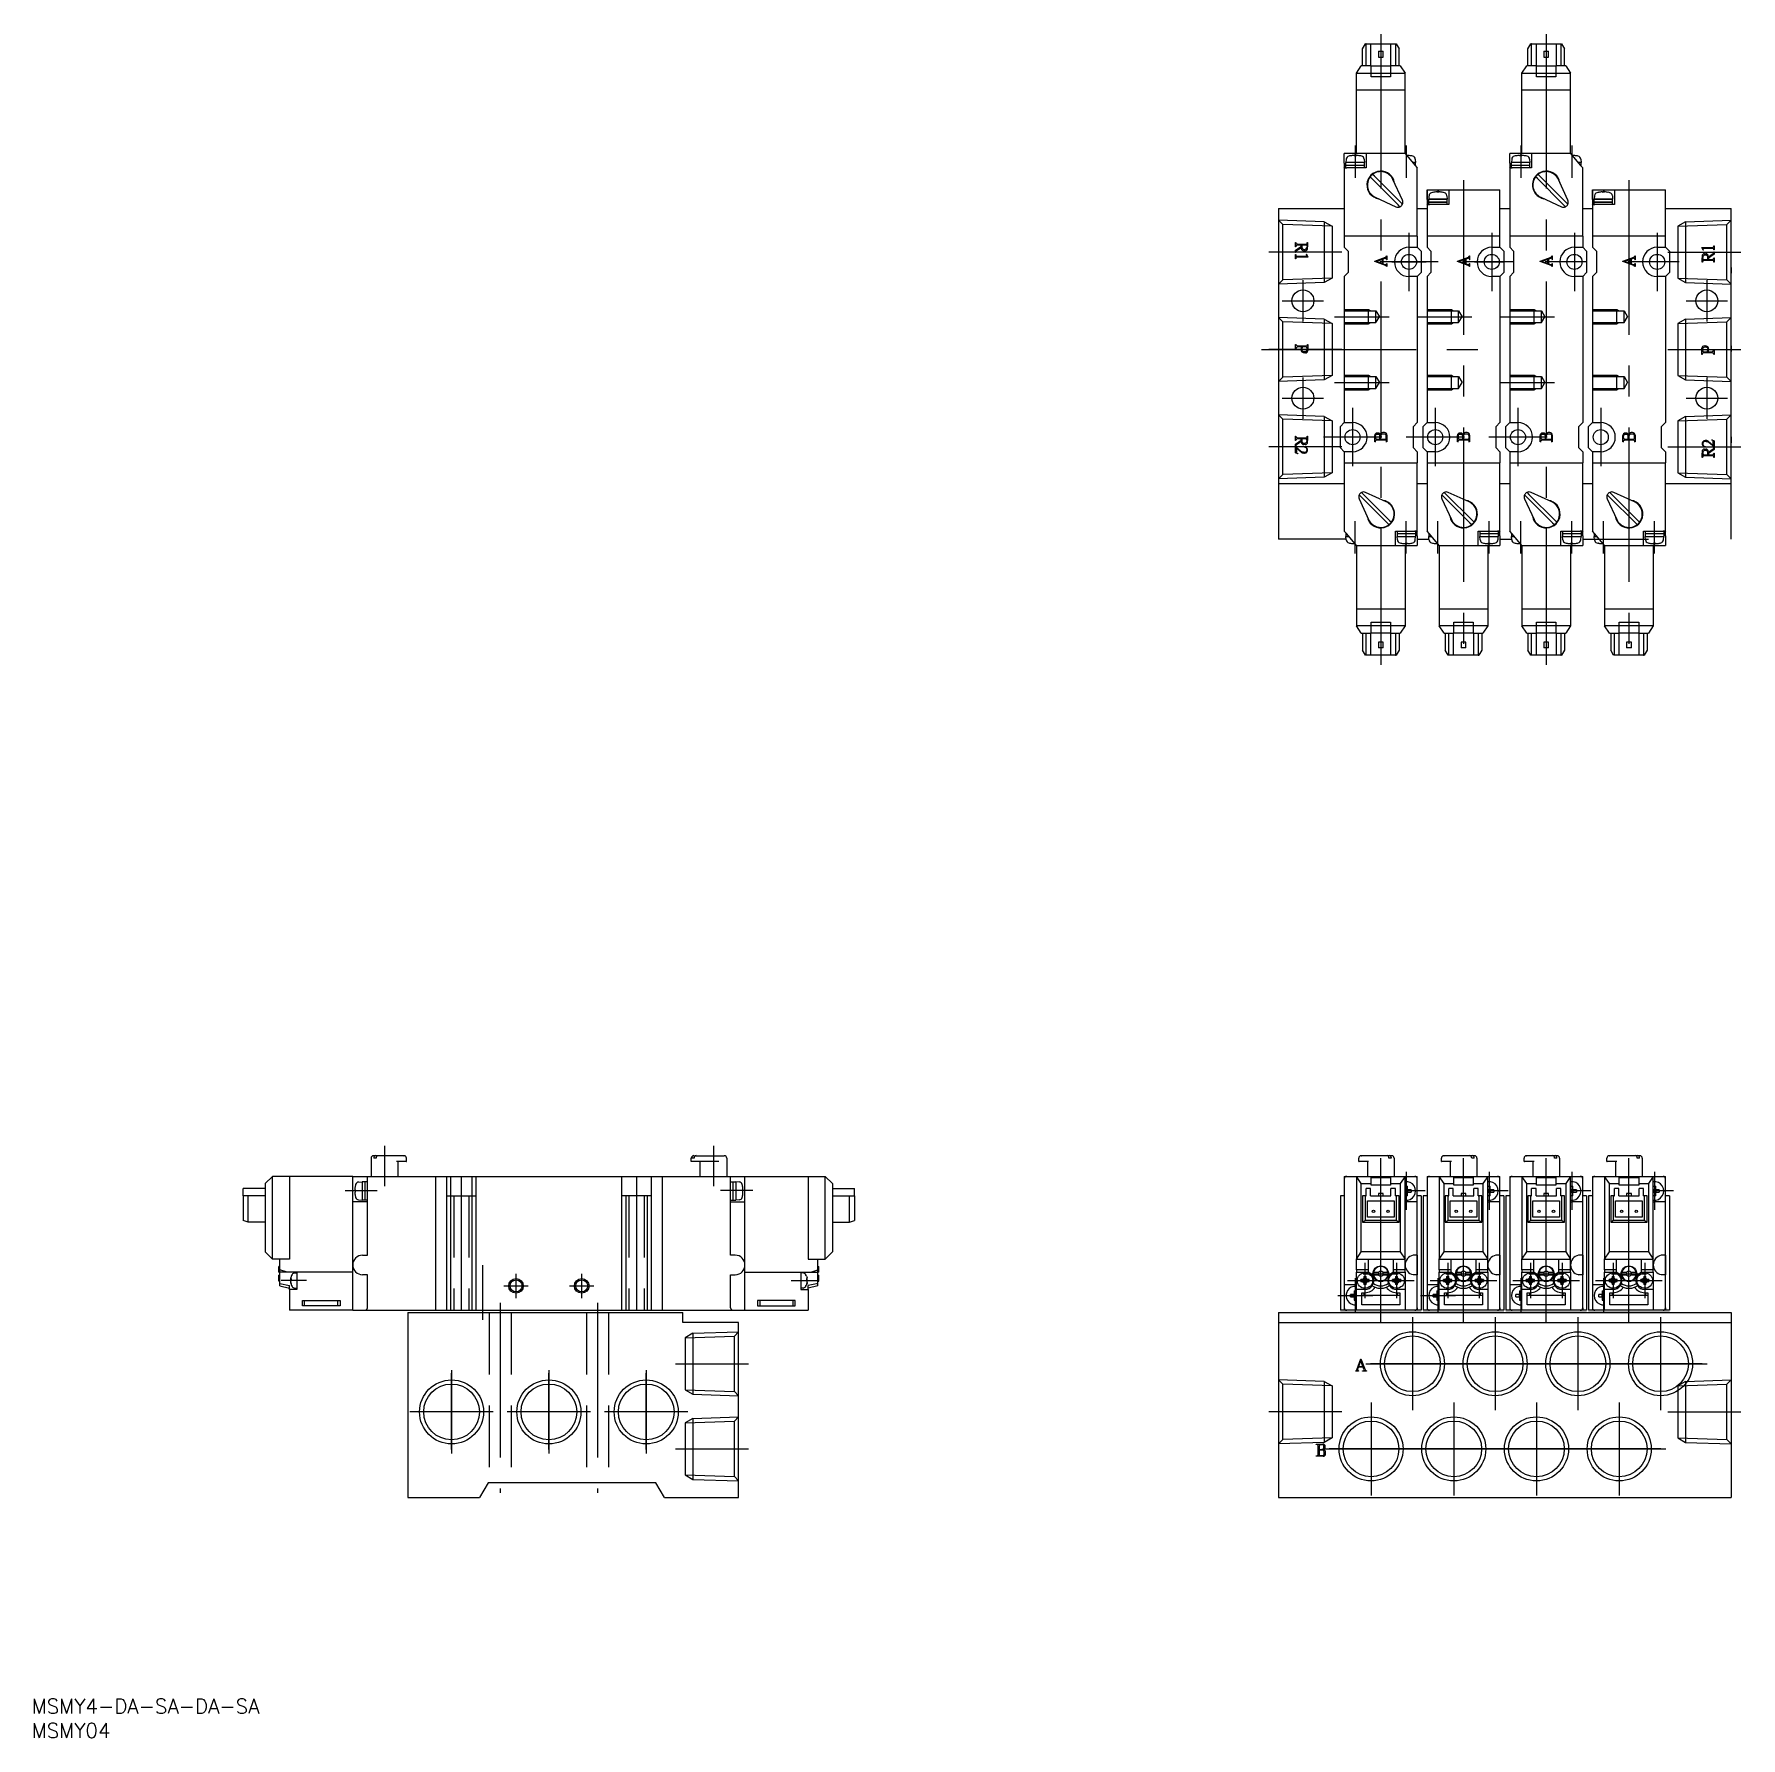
# Model space of a CAD drawing. Extents: x -256 to 95, y -314 to 36.
import ezdxf

# ---------------------------------------------------------------- set-up
doc = ezdxf.new("R2010")
doc.units = 0
doc.linetypes.add('CENTER', pattern=[50.8, 31.75, -6.35, 6.35, -6.35])
doc.linetypes.add('DASHED', pattern=[19.05, 12.7, -6.35])
doc.layers.get('0').update_dxf_attribs({"linetype": 'CONTINUOUS'})
doc.layers.add('CENTER', color=1, linetype='CENTER')
doc.styles.get("Standard").update_dxf_attribs({"font": 'txt.shx', "height": 3, "bigfont": 'bigfont.shx'})

# ---------------------------------------------------------------- blocks, each defined once
blk = doc.blocks.new('*U27')
at = {"color": 7, "linetype": 'CONTINUOUS'}
blk.add_text('MSMY4-DA-SA-DA-SA', height=3, dxfattribs=at).set_placement((-256.26, -309.26))
blk = doc.blocks.new('*U28')
at = {"color": 7, "linetype": 'CONTINUOUS'}
blk.add_text('MSMY04', height=3, dxfattribs=at).set_placement((-256.26, -314.26))

msp = doc.modelspace()

# ---------------------------------------------------------------- linework, layer by layer
at = {"color": 7, "linetype": 'CONTINUOUS'}
for p, q in [((17.25, 32.8), (17.85, 33.8)), ((17.25, 29.3), (17.25, 32.8)), ((18, 33.8), (17.85, 33.8)), ((17.85, 33.8), (24.15, 33.8)), ((18, 29.3), (18, 33.8)), ((18.9, 33.8), (18.9, 29.3)), ((20.5, 32.3), (20.5, 31.1)), ((20.5, 32.3), (21.5, 32.3)), ((21.5, 31.1), (21.5, 32.3)), ((23.1, 29.3), (23.1, 33.8)), ((24, 33.8), (24, 29.3)), ((24.15, 33.8), (24.75, 32.8)), ((24.75, 29.3), (24.75, 32.8)), ((51.25, 32.8), (51.85, 33.8)), ((51.25, 29.3), (51.25, 32.8)), ((52, 33.8), (51.85, 33.8)), ((51.85, 33.8), (58.15, 33.8)), ((52, 29.3), (52, 33.8)), ((52.9, 33.8), (52.9, 29.3)), ((54.5, 32.3), (54.5, 31.1)), ((54.5, 32.3), (55.5, 32.3)), ((55.5, 31.1), (55.5, 32.3)), ((57.1, 29.3), (57.1, 33.8)), ((58, 33.8), (58, 29.3)), ((58.15, 33.8), (58.75, 32.8)), ((58.75, 29.3), (58.75, 32.8)), ((16, 27.8), (17, 29.3)), ((19, 29.3), (17, 29.3)), ((19, 27.8), (19, 29.3)), ((19, 29.3), (23, 29.3)), ((20.5, 31.1), (21.5, 31.1)), ((25, 29.3), (23, 29.3)), ((23, 29.3), (23, 27.8)), ((25, 29.3), (26, 27.8)), ((50, 27.8), (51, 29.3)), ((53, 29.3), (51, 29.3)), ((53, 27.8), (53, 29.3)), ((53, 29.3), (57, 29.3)), ((54.5, 31.1), (55.5, 31.1)), ((59, 29.3), (57, 29.3)), ((57, 29.3), (57, 27.8)), ((59, 29.3), (60, 27.8)), ((16, 11.3), (16, 27.8)), ((16, 27.8), (19, 27.8)), ((19, 27), (19, 27.8)), ((23, 27.72), (19, 27.72)), ((23, 27), (19, 27)), ((23, 27.8), (26, 27.8)), ((23, 27.8), (23, 27)), ((26, 11.3), (26, 27.8)), ((50, 11.3), (50, 27.8)), ((50, 27.8), (53, 27.8)), ((53, 27), (53, 27.8)), ((57, 27.72), (53, 27.72)), ((57, 27), (53, 27)), ((57, 27.8), (60, 27.8)), ((57, 27.8), (57, 27)), ((60, 11.3), (60, 27.8)), ((26, 24.3), (16, 24.3)), ((60, 24.3), (50, 24.3)), ((13.5, 9.3), (13.5, 11.3)), ((26, 11.3), (13.5, 11.3)), ((14.77, 10.8), (14.78, 10.8)), ((15.5, 10.89), (15.5, 10.8)), ((16, 10.8), (15.5, 10.8)), ((15.58, 10.8), (15.75, 11)), ((15.75, 11), (16, 11.3)), ((16, 10.8), (16, 10.89)), ((16.72, 10.8), (16.73, 10.8)), ((18, 11.3), (18, 8.3)), ((26, 11.3), (28, 8.9)), ((26.42, 10.8), (26.5, 10.8)), ((26.5, 10.8), (26.5, 10.89)), ((27.22, 10.8), (27.23, 10.8)), ((47.5, 9.3), (47.5, 11.3)), ((60, 11.3), (47.5, 11.3)), ((48.77, 10.8), (48.78, 10.8)), ((49.5, 10.89), (49.5, 10.8)), ((50, 10.8), (49.5, 10.8)), ((49.58, 10.8), (49.75, 11)), ((49.75, 11), (50, 11.3)), ((50, 10.8), (50, 10.89)), ((50.72, 10.8), (50.73, 10.8)), ((52, 11.3), (52, 8.3)), ((60, 11.3), (62, 8.9)), ((60.42, 10.8), (60.5, 10.8)), ((60.5, 10.8), (60.5, 10.89)), ((61.22, 10.8), (61.23, 10.8)), ((13.5, 9.3), (13.5, 8.3)), ((13.5, 8.3), (13.85, 8.72)), ((13.5, 8.3), (13.5, -5.7)), ((13.5, 8.3), (14, 8.3)), ((13.91, 10.11), (13.85, 9.4)), ((17.65, 9.4), (13.85, 9.4)), ((13.85, 8.8), (13.85, 9.4)), ((17.65, 8.8), (13.85, 8.8)), ((13.85, 8.3), (13.85, 8.8)), ((18, 8.3), (14, 8.3)), ((17.59, 10.11), (17.65, 9.4)), ((17.65, 8.8), (17.65, 9.4)), ((17.65, 8.3), (17.65, 8.8)), ((20.5, 7.5), (20.5, 7.61)), ((21.5, 7.5), (21.5, 7.61)), ((28.15, 9.4), (27.58, 9.4)), ((28, 8.9), (28.5, 8.3)), ((28.15, 8.8), (28.08, 8.8)), ((28.09, 10.11), (28.15, 9.4)), ((28.15, 8.8), (28.15, 9.4)), ((28.15, 8.72), (28.15, 8.8)), ((28.5, -5.7), (28.5, 8.3)), ((47.5, 9.3), (47.5, 8.3)), ((47.5, 8.3), (47.85, 8.72)), ((47.5, 8.3), (47.5, -5.7)), ((47.5, 8.3), (48, 8.3)), ((47.91, 10.11), (47.85, 9.4)), ((51.65, 9.4), (47.85, 9.4)), ((47.85, 8.8), (47.85, 9.4)), ((51.65, 8.8), (47.85, 8.8)), ((47.85, 8.3), (47.85, 8.8)), ((52, 8.3), (48, 8.3)), ((51.59, 10.11), (51.65, 9.4)), ((51.65, 8.8), (51.65, 9.4)), ((51.65, 8.3), (51.65, 8.8)), ((54.5, 7.5), (54.5, 7.61)), ((54.5, 7.5), (54.5, 7.61)), ((55.5, 7.5), (55.5, 7.61)), ((55.5, 7.5), (55.5, 7.61)), ((62.15, 9.4), (61.58, 9.4)), ((62, 8.9), (62.5, 8.3)), ((62.15, 8.8), (62.08, 8.8)), ((62.09, 10.11), (62.15, 9.4)), ((62.15, 8.8), (62.15, 9.4)), ((62.15, 8.72), (62.15, 8.8)), ((62.5, -5.7), (62.5, 8.3)), ((19.18, 6.12), (18.82, 6.48)), ((24.54, 0.76), (19.18, 6.12)), ((19.68, 6.62), (19.32, 6.98)), ((19.68, 6.62), (25.04, 1.26)), ((25.45, 1.68), (23.5, 5.94)), ((30.5, 3.8), (30.5, -8)), ((30.5, 3.8), (45.5, 3.8)), ((30.5, 1.8), (30.5, 3.8)), ((30.5, 3.8), (33, 3.8)), ((32.75, 3.5), (33, 3.8)), ((35, 3.8), (35, 0.8)), ((45.5, -8), (45.5, 3.8)), ((53.18, 6.12), (52.82, 6.48)), ((58.54, 0.76), (53.18, 6.12)), ((53.68, 6.62), (53.32, 6.98)), ((59.45, 0.85), (53.32, 6.98)), ((59.45, 1.68), (57.5, 5.94)), ((64.5, 3.8), (64.5, -8)), ((64.5, 3.8), (79.5, 3.8)), ((64.5, 1.8), (64.5, 3.8)), ((64.5, 3.8), (67, 3.8)), ((66.75, 3.5), (67, 3.8)), ((69, 3.8), (69, 0.8)), ((79.5, -8), (79.5, 3.8)), ((0, 0), (13.5, 0)), ((0, 0), (0, -68)), ((19.86, 2.3), (24.12, 0.35)), ((24.95, 0.35), (24.54, 0.76)), ((25.45, 0.85), (25.04, 1.26)), ((28.5, 0), (30.5, 0)), ((30.5, 1.8), (30.5, 0.8)), ((30.5, 0.8), (30.85, 1.22)), ((30.5, 0.8), (31, 0.8)), ((30.91, 2.61), (30.85, 1.9)), ((30.85, 1.9), (34.65, 1.9)), ((30.85, 1.3), (30.85, 1.9)), ((34.65, 1.9), (30.85, 1.9)), ((30.85, 1.3), (34.65, 1.3)), ((30.85, 0.8), (30.85, 1.3)), ((34.65, 1.3), (30.85, 1.3)), ((35, 0.8), (31, 0.8)), ((31.77, 3.3), (31.78, 3.3)), ((32.5, 3.39), (32.5, 3.3)), ((32.58, 3.3), (32.75, 3.5)), ((33, 3.3), (33, 3.39)), ((33.72, 3.3), (33.73, 3.3)), ((34.59, 2.61), (34.65, 1.9)), ((34.65, 1.3), (34.65, 1.9)), ((34.65, 0.8), (34.65, 1.3)), ((45.5, 0), (47.5, 0)), ((53.86, 2.3), (58.12, 0.35)), ((58.95, 0.35), (58.54, 0.76)), ((59.45, 0.85), (59.04, 1.26)), ((62.5, 0), (64.5, 0)), ((64.5, 1.8), (64.5, 0.8)), ((64.5, 0.8), (64.85, 1.22)), ((64.5, 0.8), (65, 0.8)), ((64.91, 2.61), (64.85, 1.9)), ((64.85, 1.9), (68.65, 1.9)), ((64.85, 1.3), (64.85, 1.9)), ((68.65, 1.9), (64.85, 1.9)), ((64.85, 1.3), (68.65, 1.3)), ((64.85, 0.8), (64.85, 1.3)), ((68.65, 1.3), (64.85, 1.3)), ((69, 0.8), (65, 0.8)), ((65.77, 3.3), (65.78, 3.3)), ((66.5, 3.39), (66.5, 3.3)), ((66.58, 3.3), (66.75, 3.5)), ((67, 3.3), (67, 3.39)), ((67.72, 3.3), (67.73, 3.3)), ((68.59, 2.61), (68.65, 1.9)), ((68.65, 1.3), (68.65, 1.9)), ((68.65, 0.8), (68.65, 1.3)), ((79.5, 0), (93, 0)), ((93, -68), (93, 0)), ((3.5, -7), (3.57, -7)), ((3.5, -7.87), (3.5, -7)), ((5.89, -7), (5.96, -7)), ((5.96, -7), (5.96, -7.89)), ((5.96, -8.21), (5.96, -7)), ((13.5, -5.7), (13.5, -8)), ((28.5, -5.7), (13.5, -5.7)), ((28.5, -5.7), (28.5, -8)), ((45.5, -5.7), (30.5, -5.7)), ((45.5, -5.7), (30.5, -5.7)), ((47.5, -5.7), (47.5, -8)), ((62.5, -5.7), (47.5, -5.7)), ((62.5, -5.7), (62.5, -8)), ((79.5, -5.7), (64.5, -5.7)), ((79.5, -5.7), (64.5, -5.7)), ((3.5, -8.6), (4.67, -7.81)), ((3.57, -7.87), (3.5, -7.87)), ((3.5, -9.07), (3.5, -8.6)), ((3.57, -9.07), (3.5, -9.07)), ((3.5, -9.48), (3.57, -9.48)), ((3.5, -10.36), (3.5, -9.48)), ((3.57, -10.36), (3.5, -10.36)), ((4.68, -8.09), (3.7, -8.75)), ((4.65, -7.53), (3.81, -7.53)), ((6, -10.01), (3.82, -10.01)), ((3.88, -7.32), (5.67, -7.32)), ((3.89, -9.82), (5.55, -9.82)), ((4.67, -7.81), (4.65, -7.53)), ((4.69, -8.23), (4.68, -8.09)), ((5.64, -7.53), (4.77, -7.53)), ((4.77, -7.53), (4.77, -7.93)), ((5.46, -8.71), (5.19, -8.71)), ((5.27, -8.43), (5.34, -8.43)), ((5.68, -9.44), (5.73, -9.44)), ((5.68, -9.44), (5.74, -9.69)), ((5.73, -9.44), (6, -10.01)), ((5.84, -7.73), (5.84, -7.93)), ((13.5, -8), (14.3, -8.8)), ((14.3, -8.8), (14.3, -13.2)), ((19.75, -10.87), (22, -10.03)), ((21.32, -10.49), (20.1, -10.91)), ((21.32, -11.36), (21.32, -10.49)), ((21.88, -10.29), (21.45, -10.45)), ((21.45, -10.45), (21.45, -11.39)), ((22.18, -9.75), (22.25, -9.75)), ((22.25, -9.75), (22.25, -10.54)), ((26.8, -8), (28.5, -8)), ((28.5, -8), (29.3, -8.8)), ((29.3, -8.8), (29.3, -13.2)), ((30.5, -8), (31.3, -8.8)), ((31.3, -8.8), (31.3, -13.2)), ((36.75, -10.87), (39, -10.03)), ((38.32, -10.49), (37.1, -10.91)), ((38.32, -11.36), (38.32, -10.49)), ((38.88, -10.29), (38.45, -10.45)), ((38.45, -10.45), (38.45, -11.39)), ((39.18, -9.75), (39.25, -9.75)), ((39.25, -9.75), (39.25, -10.54)), ((43.8, -8), (45.5, -8)), ((45.5, -8), (46.3, -8.8)), ((46.3, -8.8), (46.3, -13.2)), ((47.5, -8), (48.3, -8.8)), ((48.3, -8.8), (48.3, -13.2)), ((53.75, -10.87), (56, -10.03)), ((55.32, -10.49), (54.1, -10.91)), ((55.32, -11.36), (55.32, -10.49)), ((55.88, -10.29), (55.45, -10.45)), ((55.45, -10.45), (55.45, -11.39)), ((56.18, -9.75), (56.25, -9.75)), ((56.25, -9.75), (56.25, -10.54)), ((60.8, -8), (62.5, -8)), ((62.5, -8), (63.3, -8.8)), ((63.3, -8.8), (63.3, -13.2)), ((64.5, -8), (65.3, -8.8)), ((65.3, -8.8), (65.3, -13.2)), ((70.75, -10.87), (73, -10.03)), ((72.32, -10.49), (71.1, -10.91)), ((72.32, -11.36), (72.32, -10.49)), ((72.88, -10.29), (72.45, -10.45)), ((72.45, -10.45), (72.45, -11.39)), ((73.18, -9.75), (73.25, -9.75)), ((73.25, -9.75), (73.25, -10.54)), ((77.8, -8), (79.5, -8)), ((79.5, -8), (80.3, -8.8)), ((80.3, -8.8), (80.3, -13.2)), ((87, -8.02), (89.18, -8.02)), ((87.27, -8.58), (87, -8.02)), ((87.04, -9.82), (87.04, -11.03)), ((87.04, -11.03), (87.04, -10.14)), ((87.16, -10.3), (87.16, -10.1)), ((87.32, -8.58), (87.26, -8.34)), ((87.32, -8.58), (87.27, -8.58)), ((87.36, -10.5), (88.23, -10.5)), ((89.11, -8.21), (87.45, -8.21)), ((87.54, -9.32), (87.81, -9.32)), ((87.73, -9.6), (87.66, -9.6)), ((88.23, -10.5), (88.23, -10.1)), ((88.31, -9.8), (88.32, -9.94)), ((88.32, -9.94), (89.3, -9.28)), ((89.5, -9.42), (88.33, -10.22)), ((88.33, -10.22), (88.35, -10.5)), ((88.35, -10.5), (89.19, -10.5)), ((89.43, -7.67), (89.5, -7.67)), ((89.5, -8.55), (89.43, -8.55)), ((89.43, -8.96), (89.5, -8.96)), ((89.43, -10.16), (89.5, -10.16)), ((89.5, -7.67), (89.5, -8.55)), ((89.5, -8.96), (89.5, -9.42)), ((89.5, -10.16), (89.5, -11.03)), ((13.5, -14), (14.3, -13.2)), ((13.5, -14), (13.5, -44)), ((19.75, -10.89), (19.75, -10.87)), ((21.99, -11.71), (19.75, -10.89)), ((20.1, -10.91), (21.32, -11.36)), ((21.45, -11.39), (21.87, -11.55)), ((22.25, -10.54), (22.18, -10.54)), ((22.18, -11.36), (22.25, -11.36)), ((22.18, -11.94), (22.18, -11.97)), ((22.25, -11.97), (22.18, -11.97)), ((22.25, -11.36), (22.25, -11.97)), ((28.5, -14), (26.8, -14)), ((29.3, -13.2), (28.5, -14)), ((28.5, -14), (28.5, -44)), ((30.5, -14), (31.3, -13.2)), ((30.5, -14), (30.5, -44)), ((36.75, -10.89), (36.75, -10.87)), ((38.99, -11.71), (36.75, -10.89)), ((37.1, -10.91), (38.32, -11.36)), ((38.45, -11.39), (38.87, -11.55)), ((39.25, -10.54), (39.18, -10.54)), ((39.18, -11.36), (39.25, -11.36)), ((39.18, -11.94), (39.18, -11.97)), ((39.25, -11.97), (39.18, -11.97)), ((39.25, -11.36), (39.25, -11.97)), ((45.5, -14), (43.8, -14)), ((46.3, -13.2), (45.5, -14)), ((45.5, -14), (45.5, -44)), ((47.5, -14), (48.3, -13.2)), ((47.5, -14), (47.5, -44)), ((53.75, -10.89), (53.75, -10.87)), ((55.99, -11.71), (53.75, -10.89)), ((54.1, -10.91), (55.32, -11.36)), ((55.45, -11.39), (55.87, -11.55)), ((56.25, -10.54), (56.18, -10.54)), ((56.18, -11.36), (56.25, -11.36)), ((56.18, -11.94), (56.18, -11.97)), ((56.25, -11.97), (56.18, -11.97)), ((56.25, -11.36), (56.25, -11.97)), ((62.5, -14), (60.8, -14)), ((63.3, -13.2), (62.5, -14)), ((62.5, -14), (62.5, -44)), ((64.5, -14), (65.3, -13.2)), ((64.5, -14), (64.5, -44)), ((70.75, -10.89), (70.75, -10.87)), ((72.99, -11.71), (70.75, -10.89)), ((71.1, -10.91), (72.32, -11.36)), ((72.45, -11.39), (72.87, -11.55)), ((73.25, -10.54), (73.18, -10.54)), ((73.18, -11.36), (73.25, -11.36)), ((73.18, -11.94), (73.18, -11.97)), ((73.25, -11.97), (73.18, -11.97)), ((73.25, -11.36), (73.25, -11.97)), ((79.5, -14), (77.8, -14)), ((80.3, -13.2), (79.5, -14)), ((79.5, -14), (79.5, -44)), ((87.11, -11.03), (87.04, -11.03)), ((89.12, -10.71), (87.33, -10.71)), ((89.5, -11.03), (89.43, -11.03)), ((93, -12.18), (93, -13.12)), ((93, -13.12), (93, -13.27)), ((93, -13.27), (93, -13.32)), ((3.5, -27.94), (3.57, -27.94)), ((3.5, -28.83), (3.5, -27.94)), ((5.93, -27.94), (6, -27.94)), ((6, -27.94), (6, -29.2)), ((3.57, -28.83), (3.5, -28.83)), ((4.62, -28.47), (3.94, -28.47)), ((3.99, -28.26), (5.58, -28.26)), ((4.62, -28.47), (4.61, -28.98)), ((4.74, -28.77), (4.74, -29.02)), ((5.58, -28.47), (5.04, -28.47)), ((5.14, -29.42), (5.48, -29.42)), ((5.5, -29.7), (5.31, -29.7)), ((5.88, -29.02), (5.88, -28.77)), ((87, -30), (87, -28.74)), ((87.07, -30), (87, -30)), ((87.12, -28.92), (87.12, -29.16)), ((87.42, -29.46), (87.96, -29.46)), ((89.01, -29.68), (87.42, -29.68)), ((87.5, -28.24), (87.69, -28.24)), ((87.86, -28.52), (87.52, -28.52)), ((88.26, -29.16), (88.26, -28.92)), ((88.38, -29.46), (88.39, -28.95)), ((88.38, -29.46), (89.06, -29.46)), ((89.43, -29.11), (89.5, -29.11)), ((89.5, -30), (89.43, -30)), ((89.5, -29.11), (89.5, -30)), ((93, -28.26), (93, -29.2)), ((93, -29.2), (93, -29.35)), ((93, -29.35), (93, -29.39)), ((12.7, -44.8), (13.5, -44)), ((12.7, -49.2), (12.7, -44.8)), ((13.5, -44), (15.2, -44)), ((28.5, -44), (27.7, -44.8)), ((27.7, -49.2), (27.7, -44.8)), ((29.7, -44.8), (30.5, -44)), ((29.7, -49.2), (29.7, -44.8)), ((30.5, -44), (32.2, -44)), ((45.5, -44), (44.7, -44.8)), ((44.7, -49.2), (44.7, -44.8)), ((46.7, -44.8), (47.5, -44)), ((46.7, -49.2), (46.7, -44.8)), ((47.5, -44), (49.2, -44)), ((62.5, -44), (61.7, -44.8)), ((61.7, -49.2), (61.7, -44.8)), ((63.7, -44.8), (64.5, -44)), ((63.7, -49.2), (63.7, -44.8)), ((64.5, -44), (66.2, -44)), ((79.5, -44), (78.7, -44.8)), ((78.7, -49.2), (78.7, -44.8)), ((3.49, -49), (3.51, -49)), ((3.49, -50.26), (3.49, -49)), ((3.5, -46.82), (3.57, -46.82)), ((3.5, -47.69), (3.5, -46.82)), ((3.5, -48.43), (4.67, -47.63)), ((3.57, -47.69), (3.5, -47.69)), ((3.5, -48.89), (3.5, -48.43)), ((3.57, -48.89), (3.5, -48.89)), ((3.51, -49), (4.58, -49.88)), ((4.68, -47.91), (3.7, -48.57)), ((4.65, -47.35), (3.81, -47.35)), ((3.83, -47.14), (5.67, -47.14)), ((4.67, -47.63), (4.65, -47.35)), ((4.69, -48.05), (4.68, -47.91)), ((5.54, -47.35), (4.77, -47.35)), ((4.77, -47.35), (4.77, -47.75)), ((5.46, -48.53), (5.19, -48.53)), ((5.27, -48.25), (5.34, -48.25)), ((5.27, -49.08), (5.28, -49.01)), ((5.84, -47.65), (5.84, -47.75)), ((5.89, -46.82), (5.96, -46.82)), ((5.96, -46.82), (5.96, -47.71)), ((5.96, -48.03), (5.96, -46.82)), ((19.75, -48), (19.75, -46.66)), ((19.82, -48), (19.75, -48)), ((19.87, -47.13), (19.87, -46.83)), ((21.8, -47.64), (20.14, -47.64)), ((20.17, -47.43), (20.84, -47.43)), ((20.43, -46.16), (20.25, -46.16)), ((20.44, -46.43), (20.27, -46.43)), ((20.84, -47.43), (20.84, -46.83)), ((20.93, -46.57), (20.93, -46.72)), ((20.98, -47.43), (20.98, -46.78)), ((20.98, -47.43), (21.96, -47.43)), ((21.84, -46.38), (21.38, -46.38)), ((21.75, -46.07), (21.43, -46.07)), ((22.14, -47.21), (22.14, -46.68)), ((22.25, -48), (22.18, -48)), ((22.25, -46.57), (22.25, -48)), ((36.75, -48), (36.75, -46.66)), ((36.82, -48), (36.75, -48)), ((36.87, -47.13), (36.87, -46.83)), ((38.8, -47.64), (37.14, -47.64)), ((37.17, -47.43), (37.84, -47.43)), ((37.43, -46.16), (37.25, -46.16)), ((37.44, -46.43), (37.27, -46.43)), ((37.84, -47.43), (37.84, -46.83)), ((37.93, -46.57), (37.93, -46.72)), ((37.98, -47.43), (37.98, -46.78)), ((37.98, -47.43), (38.96, -47.43)), ((38.84, -46.38), (38.38, -46.38)), ((38.75, -46.07), (38.43, -46.07)), ((39.14, -47.21), (39.14, -46.68)), ((39.25, -48), (39.18, -48)), ((39.25, -46.57), (39.25, -48)), ((53.75, -48), (53.75, -46.66)), ((53.82, -48), (53.75, -48)), ((53.87, -47.13), (53.87, -46.83)), ((55.8, -47.64), (54.14, -47.64)), ((54.17, -47.43), (54.84, -47.43)), ((54.43, -46.16), (54.25, -46.16)), ((54.44, -46.43), (54.27, -46.43)), ((54.84, -47.43), (54.84, -46.83)), ((54.93, -46.57), (54.93, -46.72)), ((54.98, -47.43), (54.98, -46.78)), ((54.98, -47.43), (55.96, -47.43)), ((55.84, -46.38), (55.38, -46.38)), ((55.75, -46.07), (55.43, -46.07)), ((56.14, -47.21), (56.14, -46.68)), ((56.25, -48), (56.18, -48)), ((56.25, -46.57), (56.25, -48)), ((70.75, -48), (70.75, -46.66)), ((70.82, -48), (70.75, -48)), ((70.87, -47.13), (70.87, -46.83)), ((72.8, -47.64), (71.14, -47.64)), ((71.17, -47.43), (71.84, -47.43)), ((71.43, -46.16), (71.25, -46.16)), ((71.44, -46.43), (71.27, -46.43)), ((71.84, -47.43), (71.84, -46.83)), ((71.93, -46.57), (71.93, -46.72)), ((71.98, -47.43), (71.98, -46.78)), ((71.98, -47.43), (72.96, -47.43)), ((72.84, -46.38), (72.38, -46.38)), ((72.75, -46.07), (72.43, -46.07)), ((73.14, -47.21), (73.14, -46.68)), ((73.25, -48), (73.18, -48)), ((73.25, -46.57), (73.25, -48)), ((87.73, -48.91), (87.72, -48.97)), ((88.28, -47.83), (89.32, -48.69)), ((89.49, -48.98), (88.42, -48.1)), ((89.02, -47.56), (89.51, -47.73)), ((89.02, -47.62), (89.02, -47.56)), ((89.32, -48.69), (89.32, -47.95)), ((89.43, -49.1), (89.5, -49.1)), ((89.51, -48.98), (89.49, -48.98)), ((89.5, -49.1), (89.5, -49.56)), ((89.51, -47.73), (89.51, -48.98)), ((93, -46.94), (93, -47.46)), ((93, -47.03), (93, -47.91)), ((93, -47.46), (93, -48.2)), ((93, -47.91), (93, -48.09)), ((93, -48.09), (93, -48.18)), ((93, -48.18), (93, -48.2)), ((3.98, -50.43), (3.49, -50.26)), ((3.68, -49.29), (3.68, -50.04)), ((4.72, -50.15), (3.68, -49.29)), ((3.98, -50.36), (3.98, -50.43)), ((13.5, -50), (12.7, -49.2)), ((15.2, -50), (13.5, -50)), ((13.5, -50), (13.5, -52.3)), ((13.5, -52.3), (13.5, -66.3)), ((13.5, -52.3), (28.5, -52.3)), ((28.5, -50), (27.7, -49.2)), ((28.5, -50), (28.5, -52.3)), ((28.5, -66.3), (28.5, -52.3)), ((30.5, -50), (29.7, -49.2)), ((32.2, -50), (30.5, -50)), ((30.5, -50), (30.5, -52.3)), ((30.5, -52.3), (30.5, -66.3)), ((30.5, -52.3), (45.5, -52.3)), ((45.5, -50), (44.7, -49.2)), ((45.5, -50), (45.5, -52.3)), ((45.5, -66.3), (45.5, -52.3)), ((47.5, -50), (46.7, -49.2)), ((49.2, -50), (47.5, -50)), ((47.5, -50), (47.5, -52.3)), ((47.5, -52.3), (47.5, -66.3)), ((47.5, -52.3), (62.5, -52.3)), ((62.5, -50), (61.7, -49.2)), ((62.5, -50), (62.5, -52.3)), ((62.5, -66.3), (62.5, -52.3)), ((64.5, -50), (63.7, -49.2)), ((66.2, -50), (64.5, -50)), ((64.5, -50), (64.5, -52.3)), ((64.5, -52.3), (64.5, -66.3)), ((64.5, -52.3), (79.5, -52.3)), ((79.5, -50), (78.7, -49.2)), ((79.5, -50), (79.5, -52.3)), ((79.5, -66.3), (79.5, -52.3)), ((87.04, -49.96), (87.04, -51.17)), ((87.04, -51.17), (87.04, -50.28)), ((87.11, -51.17), (87.04, -51.17)), ((87.16, -50.33), (87.16, -50.24)), ((89.17, -50.84), (87.33, -50.84)), ((87.46, -50.63), (88.23, -50.63)), ((87.54, -49.46), (87.81, -49.46)), ((87.73, -49.74), (87.66, -49.74)), ((88.23, -50.63), (88.23, -50.24)), ((88.31, -49.93), (88.32, -50.07)), ((88.32, -50.07), (89.3, -49.41)), ((89.5, -49.56), (88.33, -50.35)), ((88.33, -50.35), (88.35, -50.63)), ((88.35, -50.63), (89.19, -50.63)), ((89.43, -50.3), (89.5, -50.3)), ((89.5, -51.17), (89.43, -51.17)), ((89.5, -50.3), (89.5, -51.17)), ((0, -56.5), (13.5, -56.5)), ((16.55, -58.85), (16.96, -59.26)), ((22.32, -64.62), (16.96, -59.26)), ((17.05, -58.35), (17.46, -58.76)), ((17.46, -58.76), (22.82, -64.12)), ((22.14, -60.3), (17.88, -58.35)), ((28.5, -56.5), (30.5, -56.5)), ((33.55, -58.85), (33.96, -59.26)), ((39.32, -64.62), (33.96, -59.26)), ((34.05, -58.35), (34.46, -58.76)), ((34.46, -58.76), (39.82, -64.12)), ((39.14, -60.3), (34.88, -58.35)), ((45.5, -56.5), (47.5, -56.5)), ((50.55, -58.85), (50.96, -59.26)), ((56.32, -64.62), (50.96, -59.26)), ((51.05, -58.35), (51.46, -58.76)), ((51.46, -58.76), (56.82, -64.12)), ((56.14, -60.3), (51.88, -58.35)), ((62.5, -56.5), (64.5, -56.5)), ((67.55, -58.85), (67.96, -59.26)), ((73.32, -64.62), (67.96, -59.26)), ((68.05, -58.35), (68.46, -58.76)), ((68.46, -58.76), (73.82, -64.12)), ((73.14, -60.3), (68.88, -58.35)), ((79.5, -56.5), (93, -56.5)), ((16.55, -59.68), (18.5, -63.94)), ((33.55, -59.68), (35.5, -63.94)), ((50.55, -59.68), (52.5, -63.94)), ((67.55, -59.68), (69.5, -63.94)), ((14, -66.9), (13.5, -66.3)), ((20.5, -65.5), (20.5, -65.61)), ((21.5, -65.5), (21.5, -65.61)), ((22.32, -64.62), (22.68, -64.98)), ((22.82, -64.12), (23.18, -64.48)), ((24, -66.3), (28, -66.3)), ((24, -69.3), (24, -66.3)), ((24.35, -66.3), (24.35, -66.8)), ((28.5, -66.3), (28, -66.3)), ((28.5, -66.3), (28.15, -66.72)), ((28.15, -66.3), (28.15, -66.8)), ((28.5, -67.3), (28.5, -66.3)), ((31, -66.9), (30.5, -66.3)), ((37.5, -65.5), (37.5, -65.61)), ((38.5, -65.5), (38.5, -65.61)), ((39.32, -64.62), (39.68, -64.98)), ((39.82, -64.12), (40.18, -64.48)), ((41, -66.3), (45, -66.3)), ((41, -69.3), (41, -66.3)), ((41.35, -66.3), (41.35, -66.8)), ((45.5, -66.3), (45, -66.3)), ((45.5, -66.3), (45.15, -66.72)), ((45.15, -66.3), (45.15, -66.8)), ((45.5, -67.3), (45.5, -66.3)), ((48, -66.9), (47.5, -66.3)), ((54.5, -65.5), (54.5, -65.61)), ((55.5, -65.5), (55.5, -65.61)), ((56.32, -64.62), (56.68, -64.98)), ((56.82, -64.12), (57.18, -64.48)), ((58, -66.3), (62, -66.3)), ((58, -69.3), (58, -66.3)), ((58.35, -66.3), (58.35, -66.8)), ((62.5, -66.3), (62, -66.3)), ((62.5, -66.3), (62.15, -66.72)), ((62.15, -66.3), (62.15, -66.8)), ((62.5, -67.3), (62.5, -66.3)), ((65, -66.9), (64.5, -66.3)), ((71.5, -65.5), (71.5, -65.61)), ((72.5, -65.5), (72.5, -65.61)), ((73.32, -64.62), (73.68, -64.98)), ((73.82, -64.12), (74.18, -64.48)), ((75, -66.3), (79, -66.3)), ((75, -69.3), (75, -66.3)), ((75.35, -66.3), (75.35, -66.8)), ((79.5, -66.3), (79, -66.3)), ((79.5, -66.3), (79.15, -66.72)), ((79.15, -66.3), (79.15, -66.8)), ((79.5, -67.3), (79.5, -66.3)), ((13.9, -68), (0, -68)), ((13.85, -66.72), (13.85, -66.8)), ((13.85, -66.8), (13.85, -67.4)), ((13.85, -66.8), (13.92, -66.8)), ((13.91, -68.11), (13.85, -67.4)), ((13.85, -67.4), (14.42, -67.4)), ((16, -69.3), (14, -66.9)), ((14.78, -68.8), (14.77, -68.8)), ((15.5, -68.8), (15.5, -68.89)), ((15.58, -68.8), (15.5, -68.8)), ((16, -69.3), (28.5, -69.3)), ((16, -69.3), (16, -85.8)), ((24.35, -66.8), (24.35, -67.4)), ((24.35, -66.8), (28.15, -66.8)), ((24.41, -68.11), (24.35, -67.4)), ((24.35, -67.4), (28.15, -67.4)), ((25.28, -68.8), (25.27, -68.8)), ((26, -68.8), (26, -68.89)), ((26, -68.8), (26.5, -68.8)), ((26.25, -69), (26, -69.3)), ((26, -69.3), (26, -85.8)), ((26.42, -68.8), (26.25, -69)), ((26.5, -68.89), (26.5, -68.8)), ((27.23, -68.8), (27.22, -68.8)), ((28.09, -68.11), (28.15, -67.4)), ((28.15, -66.8), (28.15, -67.4)), ((28.5, -67.3), (28.5, -69.3)), ((28.5, -68), (30.9, -68)), ((30.85, -66.72), (30.85, -66.8)), ((30.85, -66.8), (30.85, -67.4)), ((30.85, -66.8), (30.92, -66.8)), ((30.91, -68.11), (30.85, -67.4)), ((30.85, -67.4), (31.42, -67.4)), ((33, -69.3), (31, -66.9)), ((31.78, -68.8), (31.77, -68.8)), ((32.5, -68.8), (32.5, -68.89)), ((32.58, -68.8), (32.5, -68.8)), ((33, -69.3), (45.5, -69.3)), ((33, -69.3), (33, -85.8)), ((41.35, -66.8), (41.35, -67.4)), ((41.35, -66.8), (45.15, -66.8)), ((41.41, -68.11), (41.35, -67.4)), ((41.35, -67.4), (45.15, -67.4)), ((42.28, -68.8), (42.27, -68.8)), ((43, -68.8), (43, -68.89)), ((43, -68.8), (43.5, -68.8)), ((43.25, -69), (43, -69.3)), ((43, -69.3), (43, -85.8)), ((43.42, -68.8), (43.25, -69)), ((43.5, -68.89), (43.5, -68.8)), ((44.23, -68.8), (44.22, -68.8)), ((45.09, -68.11), (45.15, -67.4)), ((45.15, -66.8), (45.15, -67.4)), ((45.5, -67.3), (45.5, -69.3)), ((45.5, -68), (47.9, -68)), ((47.85, -66.72), (47.85, -66.8)), ((47.85, -66.8), (47.85, -67.4)), ((47.85, -66.8), (47.92, -66.8)), ((47.91, -68.11), (47.85, -67.4)), ((47.85, -67.4), (48.42, -67.4)), ((50, -69.3), (48, -66.9)), ((48.78, -68.8), (48.77, -68.8)), ((49.5, -68.8), (49.5, -68.89)), ((49.58, -68.8), (49.5, -68.8)), ((50, -69.3), (62.5, -69.3)), ((50, -69.3), (50, -85.8)), ((58.35, -66.8), (58.35, -67.4)), ((58.35, -66.8), (62.15, -66.8)), ((58.41, -68.11), (58.35, -67.4)), ((58.35, -67.4), (62.15, -67.4)), ((59.28, -68.8), (59.27, -68.8)), ((60, -68.8), (60, -68.89)), ((60, -68.8), (60.5, -68.8)), ((60.25, -69), (60, -69.3)), ((60, -69.3), (60, -85.8)), ((60.42, -68.8), (60.25, -69)), ((60.5, -68.89), (60.5, -68.8)), ((61.23, -68.8), (61.22, -68.8)), ((62.09, -68.11), (62.15, -67.4)), ((62.15, -66.8), (62.15, -67.4)), ((62.5, -67.3), (62.5, -69.3)), ((62.5, -68), (76, -68)), ((64.85, -66.72), (64.85, -66.8)), ((64.85, -66.8), (64.85, -67.4)), ((64.85, -66.8), (64.92, -66.8)), ((64.91, -68.11), (64.85, -67.4)), ((64.85, -67.4), (65.42, -67.4)), ((67, -69.3), (65, -66.9)), ((65.78, -68.8), (65.77, -68.8)), ((66.5, -68.8), (66.5, -68.89)), ((66.58, -68.8), (66.5, -68.8)), ((67, -69.3), (79.5, -69.3)), ((67, -69.3), (67, -85.8)), ((75.35, -66.8), (75.35, -67.4)), ((75.35, -66.8), (79.15, -66.8)), ((75.41, -68.11), (75.35, -67.4)), ((75.35, -67.4), (79.15, -67.4)), ((76.28, -68.8), (76.27, -68.8)), ((77, -68.8), (77, -68.89)), ((77, -68.8), (77.5, -68.8)), ((77.25, -69), (77, -69.3)), ((77, -69.3), (77, -85.8)), ((77.42, -68.8), (77.25, -69)), ((77.5, -68.89), (77.5, -68.8)), ((78.23, -68.8), (78.22, -68.8)), ((79.09, -68.11), (79.15, -67.4)), ((79.15, -66.8), (79.15, -67.4)), ((79.5, -67.3), (79.5, -69.3)), ((16, -82.3), (26, -82.3)), ((33, -82.3), (43, -82.3)), ((50, -82.3), (60, -82.3)), ((67, -82.3), (77, -82.3)), ((17, -87.3), (16, -85.8)), ((19, -85.8), (16, -85.8)), ((17, -87.3), (19, -87.3)), ((17.25, -87.3), (17.25, -90.8)), ((18, -91.8), (18, -87.3)), ((18.9, -87.3), (18.9, -91.8)), ((19, -85.8), (19, -85)), ((19, -85), (23, -85)), ((19, -85.72), (23, -85.72)), ((19, -87.3), (19, -85.8)), ((23, -87.3), (19, -87.3)), ((23, -85), (23, -85.8)), ((26, -85.8), (23, -85.8)), ((23, -85.8), (23, -87.3)), ((23, -87.3), (25, -87.3)), ((23.1, -91.8), (23.1, -87.3)), ((24, -87.3), (24, -91.8)), ((24.75, -87.3), (24.75, -90.8)), ((26, -85.8), (25, -87.3)), ((34, -87.3), (33, -85.8)), ((36, -85.8), (33, -85.8)), ((34, -87.3), (36, -87.3)), ((34.25, -87.3), (34.25, -90.8)), ((35, -91.8), (35, -87.3)), ((35.9, -87.3), (35.9, -91.8)), ((36, -85.8), (36, -85)), ((36, -85), (40, -85)), ((36, -85.72), (40, -85.72)), ((36, -87.3), (36, -85.8)), ((40, -87.3), (36, -87.3)), ((40, -85), (40, -85.8)), ((43, -85.8), (40, -85.8)), ((40, -85.8), (40, -87.3)), ((40, -87.3), (42, -87.3)), ((40.1, -91.8), (40.1, -87.3)), ((41, -87.3), (41, -91.8)), ((41.75, -87.3), (41.75, -90.8)), ((43, -85.8), (42, -87.3)), ((51, -87.3), (50, -85.8)), ((53, -85.8), (50, -85.8)), ((51, -87.3), (53, -87.3)), ((51.25, -87.3), (51.25, -90.8)), ((52, -91.8), (52, -87.3)), ((52.9, -87.3), (52.9, -91.8)), ((53, -85.8), (53, -85)), ((53, -85), (57, -85)), ((53, -85.72), (57, -85.72)), ((53, -87.3), (53, -85.8)), ((57, -87.3), (53, -87.3)), ((57, -85), (57, -85.8)), ((60, -85.8), (57, -85.8)), ((57, -85.8), (57, -87.3)), ((57, -87.3), (59, -87.3)), ((57.1, -91.8), (57.1, -87.3)), ((58, -87.3), (58, -91.8)), ((58.75, -87.3), (58.75, -90.8)), ((60, -85.8), (59, -87.3)), ((68, -87.3), (67, -85.8)), ((70, -85.8), (67, -85.8)), ((68, -87.3), (70, -87.3)), ((68.25, -87.3), (68.25, -90.8)), ((69, -91.8), (69, -87.3)), ((69.9, -87.3), (69.9, -91.8)), ((70, -85.8), (70, -85)), ((70, -85), (74, -85)), ((70, -85.72), (74, -85.72)), ((70, -87.3), (70, -85.8)), ((74, -87.3), (70, -87.3)), ((74, -85), (74, -85.8)), ((77, -85.8), (74, -85.8)), ((74, -85.8), (74, -87.3)), ((74, -87.3), (76, -87.3)), ((74.1, -91.8), (74.1, -87.3)), ((75, -87.3), (75, -91.8)), ((75.75, -87.3), (75.75, -90.8)), ((77, -85.8), (76, -87.3)), ((17.85, -91.8), (17.25, -90.8)), ((20.5, -89.1), (20.5, -90.3)), ((21.5, -89.1), (20.5, -89.1)), ((21.5, -90.3), (20.5, -90.3)), ((21.5, -90.3), (21.5, -89.1)), ((24.75, -90.8), (24.15, -91.8)), ((34.85, -91.8), (34.25, -90.8)), ((37.5, -89.1), (37.5, -90.3)), ((38.5, -89.1), (37.5, -89.1)), ((38.5, -90.3), (37.5, -90.3)), ((38.5, -90.3), (38.5, -89.1)), ((41.75, -90.8), (41.15, -91.8)), ((51.85, -91.8), (51.25, -90.8)), ((54.5, -89.1), (54.5, -90.3)), ((55.5, -89.1), (54.5, -89.1)), ((55.5, -90.3), (54.5, -90.3)), ((55.5, -90.3), (55.5, -89.1)), ((58.75, -90.8), (58.15, -91.8)), ((68.85, -91.8), (68.25, -90.8)), ((71.5, -89.1), (71.5, -90.3)), ((72.5, -89.1), (71.5, -89.1)), ((72.5, -90.3), (71.5, -90.3)), ((72.5, -90.3), (72.5, -89.1)), ((75.75, -90.8), (75.15, -91.8)), ((24.15, -91.8), (17.85, -91.8)), ((24, -91.8), (24.15, -91.8)), ((41.15, -91.8), (34.85, -91.8)), ((41, -91.8), (41.15, -91.8)), ((58.15, -91.8), (51.85, -91.8)), ((58, -91.8), (58.15, -91.8)), ((75.15, -91.8), (68.85, -91.8)), ((75, -91.8), (75.15, -91.8)), ((-186.51, -195.14), (-186.51, -198.89)), ((-179.77, -194.64), (-186.01, -194.64)), ((-185.44, -195.14), (-185.93, -195.14)), ((-179.31, -195.84), (-181.25, -195.84)), ((-181.01, -195.84), (-181.01, -198.89)), ((-179.77, -194.64), (-179.72, -194.64)), ((-179.31, -195.84), (-179.22, -195.84)), ((-179.22, -195.84), (-179.22, -195.14)), ((-120.69, -195.84), (-120.69, -195.14)), ((-115.02, -195.84), (-120.69, -195.84)), ((-120.11, -195.14), (-120.6, -195.14)), ((-120.19, -194.64), (-113.91, -194.64)), ((-118.91, -195.84), (-118.91, -198.89)), ((-113.41, -195.14), (-113.41, -198.89)), ((16.46, -195.84), (16.46, -195.14)), ((16.46, -195.84), (16.55, -195.84)), ((18.5, -195.84), (16.55, -195.84)), ((16.96, -194.64), (17.01, -194.64)), ((23.25, -194.64), (17.01, -194.64)), ((18.25, -195.84), (18.25, -198.89)), ((23.18, -195.14), (22.68, -195.14)), ((23.75, -195.14), (23.75, -198.89)), ((33.46, -195.84), (33.46, -195.14)), ((33.46, -195.84), (33.55, -195.84)), ((35.5, -195.84), (33.55, -195.84)), ((33.96, -194.64), (34.01, -194.64)), ((40.25, -194.64), (34.01, -194.64)), ((35.25, -195.84), (35.25, -198.89)), ((40.18, -195.14), (39.68, -195.14)), ((40.75, -195.14), (40.75, -198.89)), ((50.46, -195.84), (50.46, -195.14)), ((50.46, -195.84), (50.55, -195.84)), ((52.5, -195.84), (50.55, -195.84)), ((50.96, -194.64), (51.01, -194.64)), ((57.25, -194.64), (51.01, -194.64)), ((52.25, -195.84), (52.25, -198.89)), ((57.18, -195.14), (56.68, -195.14)), ((57.75, -195.14), (57.75, -198.89)), ((67.46, -195.84), (67.46, -195.14)), ((67.46, -195.84), (67.55, -195.84)), ((69.5, -195.84), (67.55, -195.84)), ((67.96, -194.64), (68.01, -194.64)), ((74.25, -194.64), (68.01, -194.64)), ((69.25, -195.84), (69.25, -198.89)), ((74.18, -195.14), (73.68, -195.14)), ((74.75, -195.14), (74.75, -198.89)), ((-206.76, -198.89), (-208.26, -200.39)), ((-206.76, -215.89), (-206.76, -198.89)), ((-203.26, -198.89), (-206.76, -198.89)), ((-190.26, -198.89), (-203.26, -198.89)), ((-203.26, -198.89), (-203.26, -215.89)), ((-190.26, -226.39), (-190.26, -198.89)), ((-190.26, -198.89), (-126.66, -198.89)), ((-187.26, -199.39), (-187.26, -198.89)), ((-187.26, -204.14), (-187.26, -199.39)), ((-173.26, -198.89), (-173.26, -226.39)), ((-170.96, -226.39), (-170.96, -198.89)), ((-170.16, -198.89), (-170.16, -226.39)), ((-165.76, -198.89), (-165.76, -226.39)), ((-164.96, -198.89), (-164.96, -226.39)), ((-134.96, -226.39), (-134.96, -198.89)), ((-128.96, -198.89), (-128.96, -226.39)), ((-126.66, -198.89), (-96.66, -198.89)), ((-126.66, -198.89), (-126.66, -226.39)), ((-112.66, -215.09), (-112.66, -198.89)), ((-109.66, -226.39), (-109.66, -198.89)), ((-96.66, -198.89), (-96.66, -215.89)), ((-96.66, -198.89), (-93.16, -198.89)), ((-93.16, -215.89), (-93.16, -198.89)), ((-93.16, -198.89), (-91.66, -200.39)), ((13.5, -198.89), (13.5, -226.39)), ((13.5, -198.89), (28.5, -198.89)), ((17, -200.39), (16, -198.89)), ((16, -198.89), (16, -215.89)), ((19, -200.39), (19, -198.89)), ((19, -199.09), (23, -199.09)), ((23, -198.89), (23, -200.39)), ((26, -198.89), (25, -200.39)), ((26, -215.89), (26, -198.89)), ((28.5, -225.89), (28.5, -198.89)), ((30.5, -198.89), (30.5, -226.39)), ((30.5, -198.89), (45.5, -198.89)), ((34, -200.39), (33, -198.89)), ((33, -198.89), (33, -215.89)), ((36, -200.39), (36, -198.89)), ((36, -199.09), (40, -199.09)), ((40, -198.89), (40, -200.39)), ((43, -198.89), (42, -200.39)), ((43, -215.89), (43, -198.89)), ((45.5, -225.89), (45.5, -198.89)), ((47.5, -198.89), (47.5, -226.39)), ((47.5, -198.89), (62.5, -198.89)), ((51, -200.39), (50, -198.89)), ((50, -198.89), (50, -215.89)), ((53, -200.39), (53, -198.89)), ((53, -199.09), (57, -199.09)), ((57, -198.89), (57, -200.39)), ((60, -198.89), (59, -200.39)), ((60, -215.89), (60, -198.89)), ((62.5, -225.89), (62.5, -198.89)), ((64.5, -198.89), (64.5, -226.39)), ((64.5, -198.89), (79.5, -198.89)), ((68, -200.39), (67, -198.89)), ((67, -198.89), (67, -215.89)), ((70, -200.39), (70, -198.89)), ((70, -199.09), (74, -199.09)), ((74, -198.89), (74, -200.39)), ((77, -198.89), (76, -200.39)), ((77, -215.89), (77, -198.89)), ((79.5, -225.89), (79.5, -198.89)), ((-212.76, -202.89), (-212.76, -201.39)), ((-208.26, -201.39), (-212.76, -201.39)), ((-212.76, -202.89), (-212.76, -207.99)), ((-211.76, -202.89), (-212.76, -202.89)), ((-211.76, -208.29), (-211.76, -202.89)), ((-208.26, -202.89), (-211.76, -202.89)), ((-208.26, -200.39), (-208.26, -214.39)), ((-189.75, -201.63), (-189.84, -201.63)), ((-189.84, -202.14), (-189.75, -202.14)), ((-189.75, -200.91), (-189.76, -200.91)), ((-189.76, -202.86), (-189.75, -202.86)), ((-189.75, -201.63), (-189.75, -202.14)), ((-189.06, -200.05), (-188.36, -199.99)), ((-188.36, -199.99), (-188.36, -203.79)), ((-187.76, -199.99), (-188.36, -199.99)), ((-187.76, -199.99), (-187.76, -203.79)), ((-187.26, -199.99), (-187.76, -199.99)), ((-128.96, -202.89), (-134.96, -202.89)), ((-134.16, -202.89), (-134.16, -226.39)), ((-129.76, -202.89), (-129.76, -226.39)), ((-112.66, -199.99), (-112.16, -199.99)), ((-112.16, -199.99), (-111.56, -199.99)), ((-112.16, -199.99), (-112.16, -203.79)), ((-110.85, -200.05), (-111.56, -199.99)), ((-111.56, -199.99), (-111.56, -203.79)), ((-110.16, -200.91), (-110.15, -200.91)), ((-110.16, -201.63), (-110.07, -201.63)), ((-110.16, -201.63), (-110.16, -202.14)), ((-110.07, -202.14), (-110.16, -202.14)), ((-110.15, -202.86), (-110.16, -202.86)), ((-91.66, -200.39), (-91.66, -214.39)), ((-91.66, -201.39), (-87.16, -201.39)), ((-91.66, -202.89), (-88.16, -202.89)), ((-88.16, -208.29), (-88.16, -202.89)), ((-88.16, -202.89), (-87.16, -202.89)), ((-87.16, -202.89), (-87.16, -201.39)), ((-87.16, -202.89), (-87.16, -207.99)), ((13.5, -202.89), (12.7, -202.89)), ((12.7, -202.89), (12.7, -226.39)), ((17, -200.39), (19, -200.39)), ((17, -214.39), (17, -200.39)), ((17.85, -202.89), (17.25, -202.89)), ((17.25, -202.89), (17.25, -208.29)), ((17.85, -202.89), (18, -202.89)), ((17.85, -207.99), (17.85, -202.89)), ((18, -202.89), (18, -201.39)), ((18.9, -201.39), (18, -201.39)), ((18.9, -202.89), (18.9, -201.39)), ((18.9, -202.89), (23.1, -202.89)), ((19, -200.67), (19, -200.39)), ((23, -200.67), (19, -200.67)), ((21.5, -202.39), (20.5, -202.39)), ((20.5, -202.39), (20.5, -202.89)), ((21.5, -202.89), (21.5, -202.39)), ((23, -200.39), (23, -200.67)), ((23, -200.39), (25, -200.39)), ((23.1, -202.89), (23.1, -201.39)), ((24, -201.39), (23.1, -201.39)), ((24, -202.89), (24, -201.39)), ((24, -202.89), (24.15, -202.89)), ((24.75, -202.89), (24.15, -202.89)), ((24.15, -202.89), (24.15, -207.99)), ((24.75, -208.29), (24.75, -202.89)), ((25, -200.39), (25, -214.39)), ((26, -200.91), (26.5, -200.91)), ((26.5, -201.63), (26, -201.63)), ((26, -201.64), (26.25, -201.89)), ((26.25, -201.89), (26, -201.89)), ((26.25, -201.89), (26, -202.14)), ((26, -202.14), (26.5, -202.14)), ((26.5, -202.86), (26, -202.86)), ((26.5, -201.63), (26.25, -201.89)), ((26.25, -201.89), (26.25, -201.63)), ((26.5, -202.14), (26.25, -201.89)), ((26.25, -202.14), (26.25, -201.89)), ((26.5, -201.63), (26.5, -200.91)), ((27.22, -201.63), (26.5, -201.63)), ((26.5, -201.63), (26.5, -202.14)), ((26.5, -202.14), (27.22, -202.14)), ((26.5, -202.86), (26.5, -202.14)), ((27.22, -201.63), (27.22, -202.14)), ((29.3, -202.89), (28.5, -202.89)), ((29.3, -202.89), (29.3, -226.39)), ((30.5, -202.89), (29.7, -202.89)), ((29.7, -202.89), (29.7, -226.39)), ((34, -200.39), (36, -200.39)), ((34, -214.39), (34, -200.39)), ((34.85, -202.89), (34.25, -202.89)), ((34.25, -202.89), (34.25, -208.29)), ((34.85, -202.89), (35, -202.89)), ((34.85, -207.99), (34.85, -202.89)), ((35, -202.89), (35, -201.39)), ((35.9, -201.39), (35, -201.39)), ((35.9, -202.89), (35.9, -201.39)), ((35.9, -202.89), (40.1, -202.89)), ((36, -200.67), (36, -200.39)), ((40, -200.67), (36, -200.67)), ((38.5, -202.39), (37.5, -202.39)), ((37.5, -202.39), (37.5, -202.89)), ((38.5, -202.89), (38.5, -202.39)), ((40, -200.39), (40, -200.67)), ((40, -200.39), (42, -200.39)), ((40.1, -202.89), (40.1, -201.39)), ((41, -201.39), (40.1, -201.39)), ((41, -202.89), (41, -201.39)), ((41, -202.89), (41.15, -202.89)), ((41.75, -202.89), (41.15, -202.89)), ((41.15, -202.89), (41.15, -207.99)), ((41.75, -208.29), (41.75, -202.89)), ((42, -200.39), (42, -214.39)), ((43, -200.91), (43.5, -200.91)), ((43.5, -201.63), (43, -201.63)), ((43, -201.64), (43.25, -201.89)), ((43.25, -201.89), (43, -201.89)), ((43.25, -201.89), (43, -202.14)), ((43, -202.14), (43.5, -202.14)), ((43.5, -202.86), (43, -202.86)), ((43.5, -201.63), (43.25, -201.89)), ((43.25, -201.89), (43.25, -201.63)), ((43.5, -202.14), (43.25, -201.89)), ((43.25, -202.14), (43.25, -201.89)), ((43.5, -201.63), (43.5, -200.91)), ((44.22, -201.63), (43.5, -201.63)), ((43.5, -201.63), (43.5, -202.14)), ((43.5, -202.14), (44.22, -202.14)), ((43.5, -202.86), (43.5, -202.14)), ((44.22, -201.63), (44.22, -202.14)), ((46.3, -202.89), (45.5, -202.89)), ((46.3, -202.89), (46.3, -226.39)), ((47.5, -202.89), (46.7, -202.89)), ((46.7, -202.89), (46.7, -226.39)), ((51, -200.39), (53, -200.39)), ((51, -214.39), (51, -200.39)), ((51.85, -202.89), (51.25, -202.89)), ((51.25, -202.89), (51.25, -208.29)), ((51.85, -202.89), (52, -202.89)), ((51.85, -207.99), (51.85, -202.89)), ((52, -202.89), (52, -201.39)), ((52.9, -201.39), (52, -201.39)), ((52.9, -202.89), (52.9, -201.39)), ((52.9, -202.89), (57.1, -202.89)), ((53, -200.67), (53, -200.39)), ((57, -200.67), (53, -200.67)), ((55.5, -202.39), (54.5, -202.39)), ((54.5, -202.39), (54.5, -202.89)), ((55.5, -202.89), (55.5, -202.39)), ((57, -200.39), (57, -200.67)), ((57, -200.39), (59, -200.39)), ((57.1, -202.89), (57.1, -201.39)), ((58, -201.39), (57.1, -201.39)), ((58, -202.89), (58, -201.39)), ((58, -202.89), (58.15, -202.89)), ((58.75, -202.89), (58.15, -202.89)), ((58.15, -202.89), (58.15, -207.99)), ((58.75, -208.29), (58.75, -202.89)), ((59, -200.39), (59, -214.39)), ((60, -200.91), (60.5, -200.91)), ((60.5, -201.63), (60, -201.63)), ((60, -201.64), (60.25, -201.89)), ((60.25, -201.89), (60, -201.89)), ((60.25, -201.89), (60, -202.14)), ((60, -202.14), (60.5, -202.14)), ((60.5, -202.86), (60, -202.86)), ((60.5, -201.63), (60.25, -201.89)), ((60.25, -201.89), (60.25, -201.63)), ((60.5, -202.14), (60.25, -201.89)), ((60.25, -202.14), (60.25, -201.89)), ((60.5, -201.63), (60.5, -200.91)), ((61.22, -201.63), (60.5, -201.63)), ((60.5, -201.63), (60.5, -202.14)), ((60.5, -202.14), (61.22, -202.14)), ((60.5, -202.86), (60.5, -202.14)), ((61.22, -201.63), (61.22, -202.14)), ((63.3, -202.89), (62.5, -202.89)), ((63.3, -202.89), (63.3, -226.39)), ((64.5, -202.89), (63.7, -202.89)), ((63.7, -202.89), (63.7, -226.39)), ((68, -200.39), (70, -200.39)), ((68, -214.39), (68, -200.39)), ((68.85, -202.89), (68.25, -202.89)), ((68.25, -202.89), (68.25, -208.29)), ((68.85, -202.89), (69, -202.89)), ((68.85, -207.99), (68.85, -202.89)), ((69, -202.89), (69, -201.39)), ((69.9, -201.39), (69, -201.39)), ((69.9, -202.89), (69.9, -201.39)), ((69.9, -202.89), (74.1, -202.89)), ((70, -200.67), (70, -200.39)), ((74, -200.67), (70, -200.67)), ((72.5, -202.39), (71.5, -202.39)), ((71.5, -202.39), (71.5, -202.89)), ((72.5, -202.89), (72.5, -202.39)), ((74, -200.39), (74, -200.67)), ((74, -200.39), (76, -200.39)), ((74.1, -202.89), (74.1, -201.39)), ((75, -201.39), (74.1, -201.39)), ((75, -202.89), (75, -201.39)), ((75, -202.89), (75.15, -202.89)), ((75.75, -202.89), (75.15, -202.89)), ((75.15, -202.89), (75.15, -207.99)), ((75.75, -208.29), (75.75, -202.89)), ((76, -200.39), (76, -214.39)), ((77, -200.91), (77.5, -200.91)), ((77.5, -201.63), (77, -201.63)), ((77, -201.64), (77.25, -201.89)), ((77.25, -201.89), (77, -201.89)), ((77.25, -201.89), (77, -202.14)), ((77, -202.14), (77.5, -202.14)), ((77.5, -202.86), (77, -202.86)), ((77.5, -201.63), (77.25, -201.89)), ((77.25, -201.89), (77.25, -201.63)), ((77.5, -202.14), (77.25, -201.89)), ((77.25, -202.14), (77.25, -201.89)), ((77.5, -201.63), (77.5, -200.91)), ((78.22, -201.63), (77.5, -201.63)), ((77.5, -201.63), (77.5, -202.14)), ((77.5, -202.14), (78.22, -202.14)), ((77.5, -202.86), (77.5, -202.14)), ((78.22, -201.63), (78.22, -202.14)), ((80.3, -202.89), (79.5, -202.89)), ((80.3, -202.89), (80.3, -226.39)), ((-189.96, -204.14), (-190.26, -204.12)), ((-187.26, -204.14), (-189.96, -204.14)), ((-189.06, -203.72), (-188.36, -203.79)), ((-187.26, -203.79), (-188.36, -203.79)), ((-187.26, -215.09), (-187.26, -204.14)), ((-112.66, -203.79), (-111.56, -203.79)), ((-112.66, -204.14), (-109.96, -204.14)), ((-110.85, -203.72), (-111.56, -203.79)), ((-109.96, -204.14), (-109.66, -204.12)), ((18.25, -207.29), (18.25, -203.89)), ((18.25, -203.89), (23.75, -203.89)), ((23.75, -203.89), (23.75, -207.29)), ((28.5, -204.14), (26.25, -204.14)), ((35.25, -207.29), (35.25, -203.89)), ((35.25, -203.89), (40.75, -203.89)), ((40.75, -203.89), (40.75, -207.29)), ((45.5, -204.14), (43.25, -204.14)), ((52.25, -207.29), (52.25, -203.89)), ((52.25, -203.89), (57.75, -203.89)), ((57.75, -203.89), (57.75, -207.29)), ((62.5, -204.14), (60.25, -204.14)), ((69.25, -207.29), (69.25, -203.89)), ((69.25, -203.89), (74.75, -203.89)), ((74.75, -203.89), (74.75, -207.29)), ((79.5, -204.14), (77.25, -204.14)), ((-211.76, -208.29), (-212.76, -207.99)), ((-208.26, -208.29), (-211.76, -208.29)), ((-91.66, -208.29), (-88.16, -208.29)), ((-88.16, -208.29), (-87.16, -207.99)), ((17.85, -207.99), (17.25, -208.29)), ((17.25, -208.29), (24.75, -208.29)), ((24.15, -207.99), (17.85, -207.99)), ((23.75, -207.29), (18.25, -207.29)), ((24.75, -208.29), (24.15, -207.99)), ((34.85, -207.99), (34.25, -208.29)), ((34.25, -208.29), (41.75, -208.29)), ((41.15, -207.99), (34.85, -207.99)), ((40.75, -207.29), (35.25, -207.29)), ((41.75, -208.29), (41.15, -207.99)), ((51.85, -207.99), (51.25, -208.29)), ((51.25, -208.29), (58.75, -208.29)), ((58.15, -207.99), (51.85, -207.99)), ((57.75, -207.29), (52.25, -207.29)), ((58.75, -208.29), (58.15, -207.99)), ((68.85, -207.99), (68.25, -208.29)), ((68.25, -208.29), (75.75, -208.29)), ((75.15, -207.99), (68.85, -207.99)), ((74.75, -207.29), (69.25, -207.29)), ((75.75, -208.29), (75.15, -207.99)), ((-208.26, -214.39), (-206.76, -215.89)), ((-203.26, -215.89), (-206.76, -215.89)), ((-205.26, -217.39), (-205.46, -217.39)), ((-205.46, -218.59), (-205.46, -217.39)), ((-205.26, -218.09), (-205.26, -215.89)), ((-188.26, -215.09), (-187.26, -215.09)), ((-111.66, -215.09), (-112.66, -215.09)), ((-96.66, -215.89), (-93.16, -215.89)), ((-94.66, -218.09), (-94.66, -215.89)), ((-94.66, -217.39), (-94.46, -217.39)), ((-94.46, -218.59), (-94.46, -217.39)), ((-91.66, -214.39), (-93.16, -215.89)), ((16, -215.89), (17, -214.39)), ((16, -218.09), (16, -215.89)), ((16, -215.89), (26, -215.89)), ((25, -214.39), (17, -214.39)), ((18.4, -215.89), (18.4, -218.59)), ((23.6, -218.59), (23.6, -215.89)), ((25, -214.39), (26, -215.89)), ((26, -218.09), (26, -215.89)), ((28.5, -215.09), (27.69, -215.09)), ((28.5, -215.09), (28.5, -219.09)), ((33, -215.89), (34, -214.39)), ((33, -218.09), (33, -215.89)), ((33, -215.89), (43, -215.89)), ((42, -214.39), (34, -214.39)), ((35.4, -215.89), (35.4, -218.59)), ((40.6, -218.59), (40.6, -215.89)), ((42, -214.39), (43, -215.89)), ((43, -218.09), (43, -215.89)), ((45.5, -215.09), (44.69, -215.09)), ((45.5, -215.09), (45.5, -219.09)), ((50, -215.89), (51, -214.39)), ((50, -218.09), (50, -215.89)), ((50, -215.89), (60, -215.89)), ((59, -214.39), (51, -214.39)), ((52.4, -215.89), (52.4, -218.59)), ((57.6, -218.59), (57.6, -215.89)), ((59, -214.39), (60, -215.89)), ((60, -218.09), (60, -215.89)), ((62.5, -215.09), (61.69, -215.09)), ((62.5, -215.09), (62.5, -219.09)), ((67, -215.89), (68, -214.39)), ((67, -218.09), (67, -215.89)), ((67, -215.89), (77, -215.89)), ((76, -214.39), (68, -214.39)), ((69.4, -215.89), (69.4, -218.59)), ((74.6, -218.59), (74.6, -215.89)), ((76, -214.39), (77, -215.89)), ((77, -218.09), (77, -215.89)), ((79.5, -215.09), (78.69, -215.09)), ((79.5, -215.09), (79.5, -219.09)), ((-205.46, -218.59), (-205.26, -218.59)), ((-205.26, -219.19), (-205.46, -219.19)), ((-205.46, -220.39), (-205.46, -219.19)), ((-205.26, -220.39), (-205.46, -220.39)), ((-205.26, -218.59), (-205.26, -218.09)), ((-203.76, -218.59), (-205.26, -218.09)), ((-190.26, -218.59), (-205.26, -218.59)), ((-205.26, -220.87), (-205.26, -218.59)), ((-205.26, -220.87), (-203.26, -221.33)), ((-205.26, -221.39), (-205.26, -220.87)), ((-202.9, -219.42), (-203, -219.76)), ((-203, -219.95), (-203, -219.76)), ((-202.9, -219.87), (-203, -219.95)), ((-203, -219.95), (-202.9, -219.97)), ((-203, -220.18), (-203, -219.95)), ((-203, -220.18), (-202.9, -220.17)), ((-203, -220.18), (-202.9, -220.27)), ((-202.9, -220.3), (-203, -220.39)), ((-202.9, -220.3), (-203, -220.39)), ((-203, -220.7), (-203, -220.39)), ((-203, -220.81), (-203, -220.7)), ((-203, -220.7), (-202.9, -221.05)), ((-203, -220.81), (-202.97, -220.8)), ((-203, -220.81), (-202.9, -221.15)), ((-202.9, -219.87), (-202.9, -220.3)), ((-202.23, -218.73), (-201.76, -218.69)), ((-201.76, -218.59), (-201.76, -222.11)), ((-201.76, -218.69), (-201.76, -221.89)), ((-187.26, -219.09), (-188.26, -219.09)), ((-187.26, -225.89), (-187.26, -219.09)), ((-112.66, -225.89), (-112.66, -219.09)), ((-112.66, -219.09), (-111.66, -219.09)), ((-109.66, -218.59), (-94.66, -218.59)), ((-98.16, -218.59), (-98.16, -222.11)), ((-97.68, -218.73), (-98.16, -218.69)), ((-98.16, -218.69), (-98.16, -221.89)), ((-97.01, -219.42), (-96.91, -219.76)), ((-97.01, -219.87), (-97.01, -220.3)), ((-97.01, -219.87), (-96.91, -219.95)), ((-96.91, -219.95), (-97.01, -219.97)), ((-96.91, -220.18), (-97.01, -220.17)), ((-96.91, -220.18), (-97.01, -220.27)), ((-97.01, -220.3), (-96.91, -220.39)), ((-97.01, -220.3), (-96.91, -220.39)), ((-96.91, -220.7), (-97.01, -221.05)), ((-96.91, -220.81), (-97.01, -221.15)), ((-96.91, -220.81), (-96.94, -220.8)), ((-96.91, -219.95), (-96.91, -219.76)), ((-96.91, -220.18), (-96.91, -219.95)), ((-96.91, -220.7), (-96.91, -220.39)), ((-96.91, -220.81), (-96.91, -220.7)), ((-94.65, -220.87), (-96.66, -221.33)), ((-96.16, -218.59), (-94.66, -218.09)), ((-94.66, -218.59), (-94.66, -218.09)), ((-94.46, -218.59), (-94.66, -218.59)), ((-94.66, -220.87), (-94.66, -218.59)), ((-94.66, -219.19), (-94.46, -219.19)), ((-94.66, -220.39), (-94.46, -220.39)), ((-94.66, -221.39), (-94.66, -220.87)), ((-94.46, -220.39), (-94.46, -219.19)), ((16, -218.09), (16, -218.59)), ((18.4, -218.09), (16, -218.09)), ((16, -222.11), (16, -218.59)), ((16, -218.59), (18.4, -218.59)), ((17.26, -220.06), (16.91, -220.06)), ((16.91, -220.51), (16.91, -220.06)), ((16.91, -220.51), (17.26, -220.51)), ((17.53, -220.06), (17.26, -220.06)), ((17.53, -220.51), (17.26, -220.51)), ((17.53, -219.44), (17.53, -219.8)), ((17.53, -219.44), (17.97, -219.44)), ((17.53, -219.8), (17.53, -220.06)), ((17.53, -220.51), (17.53, -220.06)), ((17.97, -220.06), (17.53, -220.06)), ((17.53, -220.06), (17.75, -220.29)), ((17.53, -220.29), (17.75, -220.29)), ((17.75, -220.29), (17.53, -220.51)), ((17.53, -220.51), (17.53, -220.77)), ((17.53, -220.51), (17.97, -220.51)), ((17.53, -220.77), (17.53, -221.13)), ((17.75, -220.29), (17.97, -220.06)), ((17.75, -220.29), (17.75, -220.06)), ((17.75, -220.29), (17.97, -220.29)), ((17.97, -220.51), (17.75, -220.29)), ((17.75, -220.51), (17.75, -220.29)), ((17.97, -219.8), (17.97, -219.44)), ((17.97, -219.8), (17.97, -220.06)), ((18.24, -220.06), (17.97, -220.06)), ((17.97, -220.06), (17.97, -220.51)), ((17.97, -220.51), (17.97, -220.77)), ((18.24, -220.51), (17.97, -220.51)), ((17.97, -221.13), (17.97, -220.77)), ((18.59, -220.06), (18.24, -220.06)), ((18.24, -220.51), (18.59, -220.51)), ((18.59, -220.51), (18.59, -220.06)), ((19.53, -218.59), (20.6, -218.59)), ((20.6, -219.19), (19.53, -219.19)), ((21.4, -218.59), (22.47, -218.59)), ((22.47, -219.19), (21.4, -219.19)), ((23.76, -220.06), (23.41, -220.06)), ((23.41, -220.51), (23.41, -220.06)), ((23.41, -220.51), (23.76, -220.51)), ((26, -218.09), (23.6, -218.09)), ((23.6, -218.59), (26, -218.59)), ((24.03, -220.06), (23.76, -220.06)), ((24.03, -220.51), (23.76, -220.51)), ((24.03, -219.44), (24.03, -219.8)), ((24.03, -219.44), (24.47, -219.44)), ((24.03, -219.8), (24.03, -220.06)), ((24.03, -220.51), (24.03, -220.06)), ((24.47, -220.06), (24.03, -220.06)), ((24.03, -220.06), (24.25, -220.29)), ((24.03, -220.29), (24.25, -220.29)), ((24.25, -220.29), (24.03, -220.51)), ((24.03, -220.51), (24.03, -220.77)), ((24.03, -220.51), (24.47, -220.51)), ((24.03, -220.77), (24.03, -221.13)), ((24.25, -220.29), (24.47, -220.06)), ((24.25, -220.29), (24.25, -220.06)), ((24.25, -220.29), (24.47, -220.29)), ((24.47, -220.51), (24.25, -220.29)), ((24.25, -220.51), (24.25, -220.29)), ((24.47, -219.8), (24.47, -219.44)), ((24.47, -219.8), (24.47, -220.06)), ((24.74, -220.06), (24.47, -220.06)), ((24.47, -220.06), (24.47, -220.51)), ((24.47, -220.51), (24.47, -220.77)), ((24.74, -220.51), (24.47, -220.51)), ((24.47, -221.13), (24.47, -220.77)), ((25.09, -220.06), (24.74, -220.06)), ((24.74, -220.51), (25.09, -220.51)), ((25.09, -220.06), (25.09, -220.51)), ((26, -218.59), (26, -218.09)), ((26, -218.59), (26, -222.11)), ((28.5, -219.09), (27.69, -219.09)), ((33, -218.09), (33, -218.59)), ((35.4, -218.09), (33, -218.09)), ((33, -222.11), (33, -218.59)), ((33, -218.59), (35.4, -218.59)), ((34.26, -220.06), (33.91, -220.06)), ((33.91, -220.51), (33.91, -220.06)), ((33.91, -220.51), (34.26, -220.51)), ((34.53, -220.06), (34.26, -220.06)), ((34.53, -220.51), (34.26, -220.51)), ((34.53, -219.44), (34.53, -219.8)), ((34.53, -219.44), (34.97, -219.44)), ((34.53, -219.8), (34.53, -220.06)), ((34.53, -220.51), (34.53, -220.06)), ((34.97, -220.06), (34.53, -220.06)), ((34.53, -220.06), (34.75, -220.29)), ((34.53, -220.29), (34.75, -220.29)), ((34.75, -220.29), (34.53, -220.51)), ((34.53, -220.51), (34.53, -220.77)), ((34.53, -220.51), (34.97, -220.51)), ((34.53, -220.77), (34.53, -221.13)), ((34.75, -220.29), (34.97, -220.06)), ((34.75, -220.29), (34.75, -220.06)), ((34.75, -220.29), (34.97, -220.29)), ((34.97, -220.51), (34.75, -220.29)), ((34.75, -220.51), (34.75, -220.29)), ((34.97, -219.8), (34.97, -219.44)), ((34.97, -219.8), (34.97, -220.06)), ((35.24, -220.06), (34.97, -220.06)), ((34.97, -220.06), (34.97, -220.51)), ((34.97, -220.51), (34.97, -220.77)), ((35.24, -220.51), (34.97, -220.51)), ((34.97, -221.13), (34.97, -220.77)), ((35.59, -220.06), (35.24, -220.06)), ((35.24, -220.51), (35.59, -220.51)), ((35.59, -220.51), (35.59, -220.06)), ((36.53, -218.59), (37.6, -218.59)), ((37.6, -219.19), (36.53, -219.19)), ((38.4, -218.59), (39.47, -218.59)), ((39.47, -219.19), (38.4, -219.19)), ((40.76, -220.06), (40.41, -220.06)), ((40.41, -220.51), (40.41, -220.06)), ((40.41, -220.51), (40.76, -220.51)), ((43, -218.09), (40.6, -218.09)), ((40.6, -218.59), (43, -218.59)), ((41.03, -220.06), (40.76, -220.06)), ((41.03, -220.51), (40.76, -220.51)), ((41.03, -219.44), (41.03, -219.8)), ((41.03, -219.44), (41.47, -219.44)), ((41.03, -219.8), (41.03, -220.06)), ((41.03, -220.51), (41.03, -220.06)), ((41.47, -220.06), (41.03, -220.06)), ((41.03, -220.06), (41.25, -220.29)), ((41.03, -220.29), (41.25, -220.29)), ((41.25, -220.29), (41.03, -220.51)), ((41.03, -220.51), (41.03, -220.77)), ((41.03, -220.51), (41.47, -220.51)), ((41.03, -220.77), (41.03, -221.13)), ((41.25, -220.29), (41.47, -220.06)), ((41.25, -220.29), (41.25, -220.06)), ((41.25, -220.29), (41.47, -220.29)), ((41.47, -220.51), (41.25, -220.29)), ((41.25, -220.51), (41.25, -220.29)), ((41.47, -219.8), (41.47, -219.44)), ((41.47, -219.8), (41.47, -220.06)), ((41.74, -220.06), (41.47, -220.06)), ((41.47, -220.06), (41.47, -220.51)), ((41.47, -220.51), (41.47, -220.77)), ((41.74, -220.51), (41.47, -220.51)), ((41.47, -221.13), (41.47, -220.77)), ((42.09, -220.06), (41.74, -220.06)), ((41.74, -220.51), (42.09, -220.51)), ((42.09, -220.06), (42.09, -220.51)), ((43, -218.59), (43, -218.09)), ((43, -218.59), (43, -222.11)), ((45.5, -219.09), (44.69, -219.09)), ((50, -218.09), (50, -218.59)), ((52.4, -218.09), (50, -218.09)), ((50, -222.11), (50, -218.59)), ((50, -218.59), (52.4, -218.59)), ((51.26, -220.06), (50.91, -220.06)), ((50.91, -220.51), (50.91, -220.06)), ((50.91, -220.51), (51.26, -220.51)), ((51.53, -220.06), (51.26, -220.06)), ((51.53, -220.51), (51.26, -220.51)), ((51.53, -219.44), (51.53, -219.8)), ((51.53, -219.44), (51.97, -219.44)), ((51.53, -219.8), (51.53, -220.06)), ((51.53, -220.51), (51.53, -220.06)), ((51.97, -220.06), (51.53, -220.06)), ((51.53, -220.06), (51.75, -220.29)), ((51.53, -220.29), (51.75, -220.29)), ((51.75, -220.29), (51.53, -220.51)), ((51.53, -220.51), (51.53, -220.77)), ((51.53, -220.51), (51.97, -220.51)), ((51.53, -220.77), (51.53, -221.13)), ((51.75, -220.29), (51.97, -220.06)), ((51.75, -220.29), (51.75, -220.06)), ((51.75, -220.29), (51.97, -220.29)), ((51.97, -220.51), (51.75, -220.29)), ((51.75, -220.51), (51.75, -220.29)), ((51.97, -219.8), (51.97, -219.44)), ((51.97, -219.8), (51.97, -220.06)), ((52.24, -220.06), (51.97, -220.06)), ((51.97, -220.06), (51.97, -220.51)), ((51.97, -220.51), (51.97, -220.77)), ((52.24, -220.51), (51.97, -220.51)), ((51.97, -221.13), (51.97, -220.77)), ((52.59, -220.06), (52.24, -220.06)), ((52.24, -220.51), (52.59, -220.51)), ((52.59, -220.51), (52.59, -220.06)), ((53.53, -218.59), (54.6, -218.59)), ((54.6, -219.19), (53.53, -219.19)), ((55.4, -218.59), (56.47, -218.59)), ((56.47, -219.19), (55.4, -219.19)), ((57.76, -220.06), (57.41, -220.06)), ((57.41, -220.51), (57.41, -220.06)), ((57.41, -220.51), (57.76, -220.51)), ((60, -218.09), (57.6, -218.09)), ((57.6, -218.59), (60, -218.59)), ((58.03, -220.06), (57.76, -220.06)), ((58.03, -220.51), (57.76, -220.51)), ((58.03, -219.44), (58.03, -219.8)), ((58.03, -219.44), (58.47, -219.44)), ((58.03, -219.8), (58.03, -220.06)), ((58.03, -220.51), (58.03, -220.06)), ((58.47, -220.06), (58.03, -220.06)), ((58.03, -220.06), (58.25, -220.29)), ((58.03, -220.29), (58.25, -220.29)), ((58.25, -220.29), (58.03, -220.51)), ((58.03, -220.51), (58.03, -220.77)), ((58.03, -220.51), (58.47, -220.51)), ((58.03, -220.77), (58.03, -221.13)), ((58.25, -220.29), (58.47, -220.06)), ((58.25, -220.29), (58.25, -220.06)), ((58.25, -220.29), (58.47, -220.29)), ((58.47, -220.51), (58.25, -220.29)), ((58.25, -220.51), (58.25, -220.29)), ((58.47, -219.8), (58.47, -219.44)), ((58.47, -219.8), (58.47, -220.06)), ((58.74, -220.06), (58.47, -220.06)), ((58.47, -220.06), (58.47, -220.51)), ((58.47, -220.51), (58.47, -220.77)), ((58.74, -220.51), (58.47, -220.51)), ((58.47, -221.13), (58.47, -220.77)), ((59.09, -220.06), (58.74, -220.06)), ((58.74, -220.51), (59.09, -220.51)), ((59.09, -220.06), (59.09, -220.51)), ((60, -218.59), (60, -218.09)), ((60, -218.59), (60, -222.11)), ((62.5, -219.09), (61.69, -219.09)), ((67, -218.09), (67, -218.59)), ((69.4, -218.09), (67, -218.09)), ((67, -222.11), (67, -218.59)), ((67, -218.59), (69.4, -218.59)), ((68.26, -220.06), (67.91, -220.06)), ((67.91, -220.51), (67.91, -220.06)), ((67.91, -220.51), (68.26, -220.51)), ((68.53, -220.06), (68.26, -220.06)), ((68.53, -220.51), (68.26, -220.51)), ((68.53, -219.44), (68.53, -219.8)), ((68.53, -219.44), (68.97, -219.44)), ((68.53, -219.8), (68.53, -220.06)), ((68.53, -220.51), (68.53, -220.06)), ((68.97, -220.06), (68.53, -220.06)), ((68.53, -220.06), (68.75, -220.29)), ((68.53, -220.29), (68.75, -220.29)), ((68.75, -220.29), (68.53, -220.51)), ((68.53, -220.51), (68.53, -220.77)), ((68.53, -220.51), (68.97, -220.51)), ((68.53, -220.77), (68.53, -221.13)), ((68.75, -220.29), (68.97, -220.06)), ((68.75, -220.29), (68.75, -220.06)), ((68.75, -220.29), (68.97, -220.29)), ((68.97, -220.51), (68.75, -220.29)), ((68.75, -220.51), (68.75, -220.29)), ((68.97, -219.8), (68.97, -219.44)), ((68.97, -219.8), (68.97, -220.06)), ((69.24, -220.06), (68.97, -220.06)), ((68.97, -220.06), (68.97, -220.51)), ((68.97, -220.51), (68.97, -220.77)), ((69.24, -220.51), (68.97, -220.51)), ((68.97, -221.13), (68.97, -220.77)), ((69.59, -220.06), (69.24, -220.06)), ((69.24, -220.51), (69.59, -220.51)), ((69.59, -220.51), (69.59, -220.06)), ((70.53, -218.59), (71.6, -218.59)), ((71.6, -219.19), (70.53, -219.19)), ((72.4, -218.59), (73.47, -218.59)), ((73.47, -219.19), (72.4, -219.19)), ((74.76, -220.06), (74.41, -220.06)), ((74.41, -220.51), (74.41, -220.06)), ((74.41, -220.51), (74.76, -220.51)), ((77, -218.09), (74.6, -218.09)), ((74.6, -218.59), (77, -218.59)), ((75.03, -220.06), (74.76, -220.06)), ((75.03, -220.51), (74.76, -220.51)), ((75.03, -219.44), (75.03, -219.8)), ((75.03, -219.44), (75.47, -219.44)), ((75.03, -219.8), (75.03, -220.06)), ((75.03, -220.51), (75.03, -220.06)), ((75.47, -220.06), (75.03, -220.06)), ((75.03, -220.06), (75.25, -220.29)), ((75.03, -220.29), (75.25, -220.29)), ((75.25, -220.29), (75.03, -220.51)), ((75.03, -220.51), (75.03, -220.77)), ((75.03, -220.51), (75.47, -220.51)), ((75.03, -220.77), (75.03, -221.13)), ((75.25, -220.29), (75.47, -220.06)), ((75.25, -220.29), (75.25, -220.06)), ((75.25, -220.29), (75.47, -220.29)), ((75.47, -220.51), (75.25, -220.29)), ((75.25, -220.51), (75.25, -220.29)), ((75.47, -219.8), (75.47, -219.44)), ((75.47, -219.8), (75.47, -220.06)), ((75.74, -220.06), (75.47, -220.06)), ((75.47, -220.06), (75.47, -220.51)), ((75.47, -220.51), (75.47, -220.77)), ((75.74, -220.51), (75.47, -220.51)), ((75.47, -221.13), (75.47, -220.77)), ((76.09, -220.06), (75.74, -220.06)), ((75.74, -220.51), (76.09, -220.51)), ((76.09, -220.06), (76.09, -220.51)), ((77, -218.59), (77, -218.09)), ((77, -218.59), (77, -222.11)), ((79.5, -219.09), (78.69, -219.09)), ((-205.26, -221.39), (-203.26, -221.89)), ((-203.26, -222.11), (-203.26, -221.33)), ((-201.76, -222.11), (-203.26, -222.11)), ((-203.26, -222.11), (-203.26, -226.39)), ((-202.9, -221.05), (-202.9, -221.15)), ((-202.23, -221.84), (-201.76, -221.89)), ((-200.56, -225.49), (-200.56, -224.39)), ((-200.56, -224.39), (-192.86, -224.39)), ((-200.16, -225.49), (-200.16, -224.39)), ((-193.36, -225.49), (-193.36, -224.39)), ((-192.86, -224.39), (-192.86, -225.49)), ((-107.06, -224.39), (-107.06, -225.49)), ((-99.36, -224.39), (-107.06, -224.39)), ((-106.56, -225.49), (-106.56, -224.39)), ((-99.76, -225.49), (-99.76, -224.39)), ((-99.36, -225.49), (-99.36, -224.39)), ((-97.68, -221.84), (-98.16, -221.89)), ((-98.16, -222.11), (-96.66, -222.11)), ((-97.01, -221.05), (-97.01, -221.15)), ((-96.66, -222.11), (-96.66, -221.33)), ((-94.66, -221.39), (-96.66, -221.89)), ((-96.66, -222.11), (-96.66, -226.39)), ((13.5, -221.14), (15.75, -221.14)), ((15.5, -223.13), (14.78, -223.13)), ((14.78, -223.64), (14.78, -223.13)), ((14.78, -223.64), (15.5, -223.64)), ((15.5, -222.41), (15.5, -223.13)), ((15.5, -222.41), (16, -222.41)), ((15.5, -223.13), (15.75, -223.39)), ((16, -223.13), (15.5, -223.13)), ((15.5, -223.64), (15.5, -223.13)), ((15.75, -223.39), (15.5, -223.39)), ((15.75, -223.39), (15.5, -223.64)), ((15.5, -223.64), (15.5, -224.36)), ((15.5, -223.64), (16, -223.64)), ((15.5, -224.36), (16, -224.36)), ((15.75, -223.39), (15.75, -223.13)), ((16, -223.14), (15.75, -223.39)), ((16, -223.39), (15.75, -223.39)), ((16, -223.64), (15.75, -223.39)), ((15.75, -223.64), (15.75, -223.39)), ((17.75, -222.11), (16, -222.11)), ((16, -226.39), (16, -222.11)), ((17.1, -225.29), (17.1, -222.79)), ((17.1, -222.79), (17.75, -222.79)), ((17.1, -223.29), (24.9, -223.29)), ((17.97, -221.13), (17.53, -221.13)), ((17.6, -223.29), (17.6, -222.79)), ((24.47, -221.13), (24.03, -221.13)), ((26, -222.11), (24.25, -222.11)), ((24.25, -222.79), (24.9, -222.79)), ((24.4, -222.79), (24.4, -223.29)), ((24.9, -222.79), (24.9, -225.29)), ((26, -222.11), (26, -226.39)), ((30.5, -221.14), (32.75, -221.14)), ((32.5, -223.13), (31.78, -223.13)), ((31.78, -223.64), (31.78, -223.13)), ((31.78, -223.64), (32.5, -223.64)), ((32.5, -222.41), (32.5, -223.13)), ((32.5, -222.41), (33, -222.41)), ((32.5, -223.13), (32.75, -223.39)), ((33, -223.13), (32.5, -223.13)), ((32.5, -223.64), (32.5, -223.13)), ((32.75, -223.39), (32.5, -223.39)), ((32.75, -223.39), (32.5, -223.64)), ((32.5, -223.64), (32.5, -224.36)), ((32.5, -223.64), (33, -223.64)), ((32.5, -224.36), (33, -224.36)), ((32.75, -223.39), (32.75, -223.13)), ((33, -223.14), (32.75, -223.39)), ((33, -223.39), (32.75, -223.39)), ((33, -223.64), (32.75, -223.39)), ((32.75, -223.64), (32.75, -223.39)), ((34.75, -222.11), (33, -222.11)), ((33, -226.39), (33, -222.11)), ((34.1, -225.29), (34.1, -222.79)), ((34.1, -222.79), (34.75, -222.79)), ((34.1, -223.29), (41.9, -223.29)), ((34.97, -221.13), (34.53, -221.13)), ((34.6, -223.29), (34.6, -222.79)), ((41.47, -221.13), (41.03, -221.13)), ((43, -222.11), (41.25, -222.11)), ((41.25, -222.79), (41.9, -222.79)), ((41.4, -222.79), (41.4, -223.29)), ((41.9, -222.79), (41.9, -225.29)), ((43, -222.11), (43, -226.39)), ((47.5, -221.14), (49.75, -221.14)), ((49.5, -223.13), (48.78, -223.13)), ((48.78, -223.64), (48.78, -223.13)), ((48.78, -223.64), (49.5, -223.64)), ((49.5, -222.41), (49.5, -223.13)), ((49.5, -222.41), (50, -222.41)), ((49.5, -223.13), (49.75, -223.39)), ((50, -223.13), (49.5, -223.13)), ((49.5, -223.64), (49.5, -223.13)), ((49.75, -223.39), (49.5, -223.39)), ((49.75, -223.39), (49.5, -223.64)), ((49.5, -223.64), (49.5, -224.36)), ((49.5, -223.64), (50, -223.64)), ((49.5, -224.36), (50, -224.36)), ((49.75, -223.39), (49.75, -223.13)), ((50, -223.14), (49.75, -223.39)), ((50, -223.39), (49.75, -223.39)), ((50, -223.64), (49.75, -223.39)), ((49.75, -223.64), (49.75, -223.39)), ((51.75, -222.11), (50, -222.11)), ((50, -226.39), (50, -222.11)), ((51.1, -225.29), (51.1, -222.79)), ((51.1, -222.79), (51.75, -222.79)), ((51.1, -223.29), (58.9, -223.29)), ((51.97, -221.13), (51.53, -221.13)), ((51.6, -223.29), (51.6, -222.79)), ((58.47, -221.13), (58.03, -221.13)), ((60, -222.11), (58.25, -222.11)), ((58.25, -222.79), (58.9, -222.79)), ((58.4, -222.79), (58.4, -223.29)), ((58.9, -222.79), (58.9, -225.29)), ((60, -222.11), (60, -226.39)), ((64.5, -221.14), (66.75, -221.14)), ((66.5, -223.13), (65.78, -223.13)), ((65.78, -223.64), (65.78, -223.13)), ((65.78, -223.64), (66.5, -223.64)), ((66.5, -222.41), (66.5, -223.13)), ((66.5, -222.41), (67, -222.41)), ((66.5, -223.13), (66.75, -223.39)), ((67, -223.13), (66.5, -223.13)), ((66.5, -223.64), (66.5, -223.13)), ((66.75, -223.39), (66.5, -223.39)), ((66.75, -223.39), (66.5, -223.64)), ((66.5, -223.64), (66.5, -224.36)), ((66.5, -223.64), (67, -223.64)), ((66.5, -224.36), (67, -224.36)), ((66.75, -223.39), (66.75, -223.13)), ((67, -223.14), (66.75, -223.39)), ((67, -223.39), (66.75, -223.39)), ((67, -223.64), (66.75, -223.39)), ((66.75, -223.64), (66.75, -223.39)), ((68.75, -222.11), (67, -222.11)), ((67, -226.39), (67, -222.11)), ((68.1, -225.29), (68.1, -222.79)), ((68.1, -222.79), (68.75, -222.79)), ((68.1, -223.29), (75.9, -223.29)), ((68.97, -221.13), (68.53, -221.13)), ((68.6, -223.29), (68.6, -222.79)), ((75.47, -221.13), (75.03, -221.13)), ((77, -222.11), (75.25, -222.11)), ((75.25, -222.79), (75.9, -222.79)), ((75.4, -222.79), (75.4, -223.29)), ((75.9, -222.79), (75.9, -225.29)), ((77, -222.11), (77, -226.39)), ((-190.26, -226.39), (-203.26, -226.39)), ((-192.86, -225.49), (-200.56, -225.49)), ((-190.26, -226.39), (-126.66, -226.39)), ((-178.96, -226.89), (-178.96, -264.89)), ((-178.96, -226.89), (-122.46, -226.89)), ((-126.66, -226.39), (-96.66, -226.39)), ((-122.46, -228.89), (-122.46, -226.89)), ((-107.06, -225.49), (-99.36, -225.49)), ((0, -226.89), (93, -226.89)), ((0, -226.89), (0, -264.89)), ((29.3, -226.39), (12.7, -226.39)), ((12.7, -226.89), (29.3, -226.89)), ((29.3, -226.89), (12.7, -226.89)), ((24.9, -225.29), (17.1, -225.29)), ((28.5, -225.89), (28.5, -226.39)), ((46.3, -226.39), (29.7, -226.39)), ((29.7, -226.89), (46.3, -226.89)), ((46.3, -226.89), (29.7, -226.89)), ((41.9, -225.29), (34.1, -225.29)), ((45.5, -225.89), (45.5, -226.39)), ((63.3, -226.39), (46.7, -226.39)), ((46.7, -226.89), (63.3, -226.89)), ((63.3, -226.89), (46.7, -226.89)), ((58.9, -225.29), (51.1, -225.29)), ((62.5, -225.89), (62.5, -226.39)), ((80.3, -226.39), (63.7, -226.39)), ((63.7, -226.89), (80.3, -226.89)), ((80.3, -226.89), (63.7, -226.89)), ((75.9, -225.29), (68.1, -225.29)), ((79.5, -225.89), (79.5, -226.39)), ((93, -226.89), (93, -264.89)), ((-110.96, -228.89), (-122.46, -228.89)), ((-110.96, -264.89), (-110.96, -228.89)), ((0, -228.89), (93, -228.89)), ((16.1, -238.62), (16.92, -236.39)), ((16.42, -238.08), (16.25, -238.5)), ((17.36, -238.08), (16.42, -238.08)), ((16.89, -236.73), (16.45, -237.96)), ((16.45, -237.96), (17.31, -237.96)), ((17.31, -237.96), (16.89, -236.73)), ((16.92, -236.39), (16.93, -236.39)), ((16.93, -236.39), (17.78, -238.64)), ((17.51, -238.51), (17.36, -238.08)), ((15.87, -238.81), (15.84, -238.82)), ((15.84, -238.89), (15.84, -238.82)), ((16.45, -238.89), (15.84, -238.89)), ((16.45, -238.82), (16.45, -238.89)), ((17.27, -238.89), (17.27, -238.82)), ((18.06, -238.89), (17.27, -238.89)), ((18.06, -238.82), (18.06, -238.89)), ((7.74, -253.89), (9.08, -253.89)), ((7.74, -253.95), (7.74, -253.89)), ((8.11, -255.94), (8.11, -254.28)), ((8.32, -254.3), (8.32, -254.98)), ((8.32, -254.98), (8.91, -254.97)), ((8.32, -255.11), (8.32, -256.09)), ((8.32, -255.11), (8.96, -255.11)), ((8.62, -254), (8.91, -254)), ((9.17, -255.07), (9.02, -255.07)), ((9.31, -254.57), (9.31, -254.4)), ((9.36, -255.97), (9.36, -255.51)), ((9.58, -254.57), (9.58, -254.39)), ((9.67, -255.89), (9.67, -255.57)), ((7.74, -256.39), (7.74, -256.32)), ((9.17, -256.39), (7.74, -256.39)), ((8.53, -256.27), (9.06, -256.27)), ((-162.46, -261.89), (-164.19, -264.89)), ((-127.96, -261.89), (-162.46, -261.89)), ((-126.22, -264.89), (-127.96, -261.89)), ((-178.96, -264.89), (-164.19, -264.89)), ((-126.22, -264.89), (-110.96, -264.89)), ((0, -264.89), (93, -264.89))]:
    msp.add_line(p, q, dxfattribs=at)
at = {"color": 3, "linetype": 'DASHED'}
for p, q in [((9.4, -2.75), (0, -2.42)), ((0.89, -3.31), (0, -2.42)), ((10.98, -3.66), (0.89, -3.31)), ((0.89, -14.69), (0.89, -3.31)), ((9.4, -2.75), (10.98, -3.66)), ((9.4, -2.75), (9.4, -15.25)), ((83.6, -2.75), (82.02, -3.66)), ((82.02, -3.66), (92.11, -3.31)), ((83.6, -2.75), (93, -2.42)), ((83.6, -2.75), (83.6, -15.25)), ((92.11, -3.31), (93, -2.42)), ((92.11, -14.69), (92.11, -3.31)), ((10.98, -3.66), (10.98, -14.34)), ((82.02, -3.66), (82.02, -14.34)), ((0.89, -14.69), (0, -15.58)), ((9.4, -15.25), (0, -15.58)), ((10.98, -14.34), (0.89, -14.69)), ((10.98, -14.34), (9.4, -15.25)), ((82.02, -14.34), (83.6, -15.25)), ((82.02, -14.34), (92.11, -14.69)), ((83.6, -15.25), (93, -15.58)), ((92.11, -14.69), (93, -15.58)), ((13.5, -20.75), (18.5, -20.75)), ((13.5, -21.02), (20, -21.02)), ((18.5, -20.75), (18.97, -21.02)), ((18.5, -23.75), (18.5, -20.75)), ((20, -23.48), (20, -21.02)), ((20, -21.02), (20.71, -22.25)), ((30.5, -20.75), (35.5, -20.75)), ((30.5, -21.02), (37, -21.02)), ((35.5, -20.75), (35.97, -21.02)), ((35.5, -23.75), (35.5, -20.75)), ((37, -23.48), (37, -21.02)), ((37, -21.02), (37.71, -22.25)), ((47.5, -20.75), (52.5, -20.75)), ((47.5, -21.02), (54, -21.02)), ((52.5, -20.75), (52.97, -21.02)), ((52.5, -23.75), (52.5, -20.75)), ((54, -23.48), (54, -21.02)), ((54, -21.02), (54.71, -22.25)), ((64.5, -20.75), (69.5, -20.75)), ((64.5, -21.02), (71, -21.02)), ((69.5, -20.75), (69.97, -21.02)), ((69.5, -23.75), (69.5, -20.75)), ((71, -23.48), (71, -21.02)), ((71, -21.02), (71.71, -22.25)), ((9.4, -22.75), (0, -22.42)), ((0.89, -23.31), (0, -22.42)), ((10.98, -23.66), (0.89, -23.31)), ((0.89, -34.69), (0.89, -23.31)), ((9.4, -22.75), (10.98, -23.66)), ((9.4, -22.75), (9.4, -35.25)), ((10.98, -23.66), (10.98, -34.34)), ((13.5, -23.48), (20, -23.48)), ((13.5, -23.75), (18.5, -23.75)), ((18.5, -23.75), (18.97, -23.48)), ((20, -23.48), (20.71, -22.25)), ((30.5, -23.48), (37, -23.48)), ((30.5, -23.75), (35.5, -23.75)), ((35.5, -23.75), (35.97, -23.48)), ((37, -23.48), (37.71, -22.25)), ((47.5, -23.48), (54, -23.48)), ((47.5, -23.75), (52.5, -23.75)), ((52.5, -23.75), (52.97, -23.48)), ((54, -23.48), (54.71, -22.25)), ((64.5, -23.48), (71, -23.48)), ((64.5, -23.75), (69.5, -23.75)), ((69.5, -23.75), (69.97, -23.48)), ((71, -23.48), (71.71, -22.25)), ((83.6, -22.75), (82.02, -23.66)), ((82.02, -23.66), (92.11, -23.31)), ((82.02, -23.66), (82.02, -34.34)), ((83.6, -22.75), (93, -22.42)), ((83.6, -22.75), (83.6, -35.25)), ((92.11, -23.31), (93, -22.42)), ((92.11, -34.69), (92.11, -23.31)), ((0.89, -34.69), (0, -35.58)), ((10.98, -34.34), (0.89, -34.69)), ((10.98, -34.34), (9.4, -35.25)), ((13.5, -34.25), (18.5, -34.25)), ((13.5, -34.52), (20, -34.52)), ((18.5, -34.25), (18.97, -34.52)), ((18.5, -37.25), (18.5, -34.25)), ((20, -36.98), (20, -34.52)), ((20, -34.52), (20.71, -35.75)), ((30.5, -34.25), (35.5, -34.25)), ((30.5, -34.52), (37, -34.52)), ((35.5, -34.25), (35.97, -34.52)), ((35.5, -37.25), (35.5, -34.25)), ((37, -36.98), (37, -34.52)), ((37, -34.52), (37.71, -35.75)), ((47.5, -34.25), (52.5, -34.25)), ((47.5, -34.52), (54, -34.52)), ((52.5, -34.25), (52.97, -34.52)), ((52.5, -37.25), (52.5, -34.25)), ((54, -36.98), (54, -34.52)), ((54, -34.52), (54.71, -35.75)), ((64.5, -34.25), (69.5, -34.25)), ((64.5, -34.52), (71, -34.52)), ((69.5, -34.25), (69.97, -34.52)), ((69.5, -37.25), (69.5, -34.25)), ((71, -36.98), (71, -34.52)), ((71, -34.52), (71.71, -35.75)), ((82.02, -34.34), (83.6, -35.25)), ((82.02, -34.34), (92.11, -34.69)), ((92.11, -34.69), (93, -35.58)), ((9.4, -35.25), (0, -35.58)), ((13.5, -36.98), (20, -36.98)), ((13.5, -37.25), (18.5, -37.25)), ((18.5, -37.25), (18.97, -36.98)), ((20, -36.98), (20.71, -35.75)), ((30.5, -36.98), (37, -36.98)), ((30.5, -37.25), (35.5, -37.25)), ((35.5, -37.25), (35.97, -36.98)), ((37, -36.98), (37.71, -35.75)), ((47.5, -36.98), (54, -36.98)), ((47.5, -37.25), (52.5, -37.25)), ((52.5, -37.25), (52.97, -36.98)), ((54, -36.98), (54.71, -35.75)), ((64.5, -36.98), (71, -36.98)), ((64.5, -37.25), (69.5, -37.25)), ((69.5, -37.25), (69.97, -36.98)), ((71, -36.98), (71.71, -35.75)), ((83.6, -35.25), (93, -35.58)), ((9.4, -42.75), (0, -42.42)), ((0.89, -43.31), (0, -42.42)), ((10.98, -43.66), (0.89, -43.31)), ((0.89, -54.69), (0.89, -43.31)), ((9.4, -42.75), (10.98, -43.66)), ((9.4, -42.75), (9.4, -55.25)), ((10.98, -43.66), (10.98, -54.34)), ((83.6, -42.75), (82.02, -43.66)), ((82.02, -43.66), (92.11, -43.31)), ((82.02, -43.66), (82.02, -54.34)), ((83.6, -42.75), (93, -42.42)), ((83.6, -42.75), (83.6, -55.25)), ((92.11, -43.31), (93, -42.42)), ((92.11, -54.69), (92.11, -43.31)), ((0.89, -54.69), (0, -55.58)), ((9.4, -55.25), (0, -55.58)), ((10.98, -54.34), (0.89, -54.69)), ((10.98, -54.34), (9.4, -55.25)), ((82.02, -54.34), (83.6, -55.25)), ((82.02, -54.34), (92.11, -54.69)), ((83.6, -55.25), (93, -55.58)), ((92.11, -54.69), (93, -55.58)), ((-170.96, -202.89), (-164.96, -202.89)), ((-169.51, -202.89), (-169.51, -226.39)), ((-166.41, -202.89), (-166.41, -226.39)), ((-133.51, -202.89), (-133.51, -226.39)), ((-130.41, -202.89), (-130.41, -226.39)), ((-162.21, -226.89), (-162.21, -261.89)), ((-157.71, -226.89), (-157.71, -261.89)), ((-142.21, -226.89), (-142.21, -261.89)), ((-137.71, -226.89), (-137.71, -261.89)), ((-120.36, -231.13), (-121.93, -232.05)), ((-120.36, -231.13), (-110.96, -230.81)), ((-120.36, -231.13), (-120.36, -243.64)), ((-111.84, -231.69), (-110.96, -230.81)), ((-121.93, -232.05), (-111.84, -231.69)), ((-121.93, -232.05), (-121.93, -242.72)), ((-111.84, -243.08), (-111.84, -231.69)), ((9.4, -241.03), (0, -240.71)), ((0.89, -241.59), (0, -240.71)), ((10.98, -241.95), (0.89, -241.59)), ((0.89, -252.98), (0.89, -241.59)), ((9.4, -241.03), (10.98, -241.95)), ((9.4, -241.03), (9.4, -253.54)), ((10.98, -241.95), (10.98, -252.62)), ((83.6, -241.03), (82.02, -241.95)), ((82.02, -241.95), (92.11, -241.59)), ((82.02, -241.95), (82.02, -252.62)), ((83.6, -241.03), (93, -240.71)), ((83.6, -241.03), (83.6, -253.54)), ((92.11, -241.59), (93, -240.71)), ((92.11, -252.98), (92.11, -241.59)), ((-121.93, -242.72), (-120.36, -243.64)), ((-121.93, -242.72), (-111.84, -243.08)), ((-120.36, -243.64), (-110.96, -243.96)), ((-111.84, -243.08), (-110.96, -243.96)), ((-120.36, -248.63), (-121.93, -249.55)), ((-120.36, -248.63), (-110.96, -248.31)), ((-120.36, -248.63), (-120.36, -261.14)), ((-111.84, -249.19), (-110.96, -248.31)), ((-121.93, -249.55), (-111.84, -249.19)), ((-121.93, -249.55), (-121.93, -260.22)), ((-111.84, -260.58), (-111.84, -249.19)), ((0.89, -252.98), (0, -253.86)), ((9.4, -253.54), (0, -253.86)), ((10.98, -252.62), (0.89, -252.98)), ((10.98, -252.62), (9.4, -253.54)), ((82.02, -252.62), (83.6, -253.54)), ((82.02, -252.62), (92.11, -252.98)), ((83.6, -253.54), (93, -253.86)), ((92.11, -252.98), (93, -253.86)), ((-121.93, -260.22), (-120.36, -261.14)), ((-121.93, -260.22), (-111.84, -260.58)), ((-120.36, -261.14), (-110.96, -261.46)), ((-111.84, -260.58), (-110.96, -261.46))]:
    msp.add_line(p, q, dxfattribs=at)
at = {"color": 7, "linetype": 'CONTINUOUS'}
for points in [[(33, 3.3, 0), (33, 3.3, 0), (32.99, 3.3, 0), (32.99, 3.3, 0), (32.99, 3.3, 0), (32.98, 3.3, 0), (32.98, 3.3, 0), (32.98, 3.3, 0), (32.97, 3.3, 0), (32.97, 3.3, 0), (32.96, 3.3, 0), (32.96, 3.3, 0), (32.96, 3.3, 0), (32.95, 3.3, 0), (32.95, 3.3, 0), (32.94, 3.3, 0), (32.94, 3.3, 0), (32.94, 3.3, 0), (32.93, 3.3, 0), (32.93, 3.3, 0), (32.92, 3.3, 0), (32.92, 3.3, 0), (32.92, 3.3, 0), (32.91, 3.3, 0), (32.91, 3.3, 0), (32.9, 3.3, 0), (32.9, 3.3, 0), (32.9, 3.3, 0), (32.89, 3.3, 0), (32.89, 3.3, 0), (32.88, 3.3, 0), (32.88, 3.3, 0), (32.88, 3.3, 0), (32.87, 3.3, 0), (32.87, 3.3, 0), (32.86, 3.3, 0), (32.86, 3.3, 0), (32.86, 3.3, 0), (32.85, 3.3, 0), (32.85, 3.3, 0), (32.84, 3.3, 0), (32.84, 3.3, 0), (32.84, 3.3, 0), (32.83, 3.3, 0), (32.83, 3.3, 0), (32.83, 3.3, 0), (32.82, 3.3, 0), (32.82, 3.3, 0), (32.81, 3.3, 0), (32.81, 3.3, 0), (32.81, 3.3, 0), (32.8, 3.3, 0), (32.8, 3.3, 0), (32.79, 3.3, 0), (32.79, 3.3, 0), (32.79, 3.3, 0), (32.78, 3.3, 0), (32.78, 3.3, 0), (32.77, 3.3, 0), (32.77, 3.3, 0), (32.77, 3.3, 0), (32.76, 3.3, 0), (32.76, 3.3, 0), (32.75, 3.3, 0), (32.75, 3.3, 0), (32.75, 3.3, 0), (32.74, 3.3, 0), (32.74, 3.3, 0), (32.73, 3.3, 0), (32.73, 3.3, 0), (32.73, 3.3, 0), (32.72, 3.3, 0), (32.72, 3.3, 0), (32.71, 3.3, 0), (32.71, 3.3, 0), (32.71, 3.3, 0), (32.7, 3.3, 0), (32.7, 3.3, 0), (32.69, 3.3, 0), (32.69, 3.3, 0), (32.69, 3.3, 0), (32.68, 3.3, 0), (32.68, 3.3, 0), (32.68, 3.3, 0), (32.67, 3.3, 0), (32.67, 3.3, 0), (32.66, 3.3, 0), (32.66, 3.3, 0), (32.66, 3.3, 0), (32.65, 3.3, 0), (32.65, 3.3, 0), (32.64, 3.3, 0), (32.64, 3.3, 0), (32.64, 3.3, 0), (32.63, 3.3, 0), (32.63, 3.3, 0), (32.62, 3.3, 0), (32.62, 3.3, 0), (32.62, 3.3, 0), (32.61, 3.3, 0), (32.61, 3.3, 0), (32.6, 3.3, 0), (32.6, 3.3, 0), (32.6, 3.3, 0), (32.59, 3.3, 0), (32.59, 3.3, 0), (32.58, 3.3, 0), (32.58, 3.3, 0), (32.58, 3.3, 0), (32.57, 3.3, 0), (32.57, 3.3, 0), (32.56, 3.3, 0), (32.56, 3.3, 0), (32.56, 3.3, 0), (32.55, 3.3, 0), (32.55, 3.3, 0), (32.54, 3.3, 0), (32.54, 3.3, 0), (32.54, 3.3, 0), (32.53, 3.3, 0), (32.53, 3.3, 0), (32.53, 3.3, 0), (32.52, 3.3, 0), (32.52, 3.3, 0), (32.51, 3.3, 0), (32.51, 3.3, 0), (32.51, 3.3, 0), (32.5, 3.3, 0), (32.5, 3.3, 0)], [(67, 3.3, 0), (67, 3.3, 0), (66.99, 3.3, 0), (66.99, 3.3, 0), (66.99, 3.3, 0), (66.98, 3.3, 0), (66.98, 3.3, 0), (66.98, 3.3, 0), (66.97, 3.3, 0), (66.97, 3.3, 0), (66.96, 3.3, 0), (66.96, 3.3, 0), (66.96, 3.3, 0), (66.95, 3.3, 0), (66.95, 3.3, 0), (66.94, 3.3, 0), (66.94, 3.3, 0), (66.94, 3.3, 0), (66.93, 3.3, 0), (66.93, 3.3, 0), (66.92, 3.3, 0), (66.92, 3.3, 0), (66.92, 3.3, 0), (66.91, 3.3, 0), (66.91, 3.3, 0), (66.9, 3.3, 0), (66.9, 3.3, 0), (66.9, 3.3, 0), (66.89, 3.3, 0), (66.89, 3.3, 0), (66.88, 3.3, 0), (66.88, 3.3, 0), (66.88, 3.3, 0), (66.87, 3.3, 0), (66.87, 3.3, 0), (66.86, 3.3, 0), (66.86, 3.3, 0), (66.86, 3.3, 0), (66.85, 3.3, 0), (66.85, 3.3, 0), (66.84, 3.3, 0), (66.84, 3.3, 0), (66.84, 3.3, 0), (66.83, 3.3, 0), (66.83, 3.3, 0), (66.83, 3.3, 0), (66.82, 3.3, 0), (66.82, 3.3, 0), (66.81, 3.3, 0), (66.81, 3.3, 0), (66.81, 3.3, 0), (66.8, 3.3, 0), (66.8, 3.3, 0), (66.79, 3.3, 0), (66.79, 3.3, 0), (66.79, 3.3, 0), (66.78, 3.3, 0), (66.78, 3.3, 0), (66.77, 3.3, 0), (66.77, 3.3, 0), (66.77, 3.3, 0), (66.76, 3.3, 0), (66.76, 3.3, 0), (66.75, 3.3, 0), (66.75, 3.3, 0), (66.75, 3.3, 0), (66.74, 3.3, 0), (66.74, 3.3, 0), (66.73, 3.3, 0), (66.73, 3.3, 0), (66.73, 3.3, 0), (66.72, 3.3, 0), (66.72, 3.3, 0), (66.71, 3.3, 0), (66.71, 3.3, 0), (66.71, 3.3, 0), (66.7, 3.3, 0), (66.7, 3.3, 0), (66.69, 3.3, 0), (66.69, 3.3, 0), (66.69, 3.3, 0), (66.68, 3.3, 0), (66.68, 3.3, 0), (66.68, 3.3, 0), (66.67, 3.3, 0), (66.67, 3.3, 0), (66.66, 3.3, 0), (66.66, 3.3, 0), (66.66, 3.3, 0), (66.65, 3.3, 0), (66.65, 3.3, 0), (66.64, 3.3, 0), (66.64, 3.3, 0), (66.64, 3.3, 0), (66.63, 3.3, 0), (66.63, 3.3, 0), (66.62, 3.3, 0), (66.62, 3.3, 0), (66.62, 3.3, 0), (66.61, 3.3, 0), (66.61, 3.3, 0), (66.6, 3.3, 0), (66.6, 3.3, 0), (66.6, 3.3, 0), (66.59, 3.3, 0), (66.59, 3.3, 0), (66.58, 3.3, 0), (66.58, 3.3, 0), (66.58, 3.3, 0), (66.57, 3.3, 0), (66.57, 3.3, 0), (66.56, 3.3, 0), (66.56, 3.3, 0), (66.56, 3.3, 0), (66.55, 3.3, 0), (66.55, 3.3, 0), (66.54, 3.3, 0), (66.54, 3.3, 0), (66.54, 3.3, 0), (66.53, 3.3, 0), (66.53, 3.3, 0), (66.53, 3.3, 0), (66.52, 3.3, 0), (66.52, 3.3, 0), (66.51, 3.3, 0), (66.51, 3.3, 0), (66.51, 3.3, 0), (66.5, 3.3, 0), (66.5, 3.3, 0)]]:
    msp.add_polyline3d(points, dxfattribs=at)
for centre, radius in [((26.8, -11), 1.55), ((43.8, -11), 1.55), ((60.8, -11), 1.55), ((77.8, -11), 1.55), ((5, -19), 2.25), ((88, -19), 2.25), ((5, -39), 2.25), ((88, -39), 2.25), ((15.2, -47), 1.55), ((32.2, -47), 1.55), ((49.2, -47), 1.55), ((66.2, -47), 1.55), ((19.5, -206.09), 0.25), ((22.5, -206.09), 0.25), ((36.5, -206.09), 0.25), ((39.5, -206.09), 0.25), ((53.5, -206.09), 0.25), ((56.5, -206.09), 0.25), ((70.5, -206.09), 0.25), ((73.5, -206.09), 0.25), ((21, -218.89), 1.6), ((38, -218.89), 1.6), ((55, -218.89), 1.6), ((72, -218.89), 1.6), ((-156.71, -221.39), 1.23), ((-143.21, -221.39), 1.23), ((17.75, -220.29), 1.6), ((24.25, -220.29), 1.6), ((34.75, -220.29), 1.6), ((41.25, -220.29), 1.6), ((51.75, -220.29), 1.6), ((58.25, -220.29), 1.6), ((68.75, -220.29), 1.6), ((75.25, -220.29), 1.6), ((27.5, -237.39), 5.72), ((44.5, -237.39), 5.72), ((61.5, -237.39), 5.72), ((78.5, -237.39), 5.72), ((-169.96, -247.29), 5.72), ((-149.96, -247.29), 5.72), ((-129.96, -247.29), 5.72), ((19, -254.89), 5.72), ((36, -254.89), 5.72), ((53, -254.89), 5.72), ((70, -254.89), 5.72)]:
    msp.add_circle(centre, radius, dxfattribs=at)
at = {"color": 3, "linetype": 'CONTINUOUS'}
for centre, radius in [((-156.71, -221.39), 1.5), ((-143.21, -221.39), 1.5), ((27.5, -237.39), 6.58), ((44.5, -237.39), 6.58), ((61.5, -237.39), 6.58), ((78.5, -237.39), 6.58), ((-169.96, -247.29), 6.58), ((-149.96, -247.29), 6.58), ((-129.96, -247.29), 6.58), ((19, -254.89), 6.58), ((36, -254.89), 6.58), ((53, -254.89), 6.58), ((70, -254.89), 6.58)]:
    msp.add_circle(centre, radius, dxfattribs=at)
at = {"color": 7, "linetype": 'CONTINUOUS'}
for centre, radius, start, end in [((14.61, 10.05), 0.7, 105.3851, 175), ((15.75, 5.9), 5, 101.262, 105.3851), ((15.75, 5.9), 4.99, 92.8984, 101.2219), ((15.75, 5.9), 4.99, 78.7781, 87.1016), ((15.75, 5.9), 5, 74.6149, 78.738), ((16.89, 10.05), 0.7, 5, 74.6149), ((26.25, 5.9), 4.99, 78.7781, 87.1016), ((26.25, 5.9), 5, 74.6149, 78.738), ((27.39, 10.05), 0.7, 5, 74.6149), ((48.61, 10.05), 0.7, 105.3851, 175), ((49.75, 5.9), 5, 101.262, 105.3851), ((49.75, 5.9), 4.99, 92.8984, 101.2219), ((49.75, 5.9), 4.99, 78.7781, 87.1016), ((49.75, 5.9), 5, 74.6149, 78.738), ((50.89, 10.05), 0.7, 5, 74.6149), ((60.25, 5.9), 4.99, 78.7781, 87.1016), ((60.25, 5.9), 5, 74.6149, 78.738), ((61.39, 10.05), 0.7, 5, 74.6149), ((21, 4.8), 2.85, 9.2899, 260.7101), ((21, 4.8), 2.75, 24.5127, 127.688), ((55, 4.8), 2.85, 9.2899, 260.7101), ((55, 4.8), 2.75, 24.5127, 127.688), ((21, 4.8), 2.75, 142.312, 245.4873), ((21, 4.8), 2.75, 127.688, 142.312), ((55, 4.8), 2.75, 142.312, 245.4873), ((55, 4.8), 2.75, 127.688, 142.312), ((55, 4.8), 2.75, 127.688, 142.312), ((24.54, 1.26), 1, 245.4873, 294.5127), ((24.54, 1.26), 1, 294.5127, 335.4873), ((24.54, 1.26), 1, 335.4873, 24.5127), ((31.61, 2.55), 0.7, 105.3851, 175), ((32.75, -1.6), 5, 101.262, 105.3851), ((32.75, -1.6), 4.99, 92.8984, 101.2219), ((32.75, -1.6), 4.99, 78.7781, 87.1016), ((32.75, -1.6), 5, 74.6149, 78.738), ((33.89, 2.55), 0.7, 5, 74.6149), ((58.54, 1.26), 1, 245.4873, 294.5127), ((58.54, 1.26), 1, 294.5127, 335.4873), ((58.54, 1.26), 1, 335.4873, 24.5127), ((65.61, 2.55), 0.7, 105.3851, 175), ((66.75, -1.6), 5, 101.262, 105.3851), ((66.75, -1.6), 4.99, 92.8984, 101.2219), ((66.75, -1.6), 4.99, 78.7781, 87.1016), ((66.75, -1.6), 5, 74.6149, 78.738), ((67.89, 2.55), 0.7, 5, 74.6149), ((3.85, -7.03), 0.289, 173.4865, 274.7379), ((5.6, -7.04), 0.291, 283.4466, 7.4683), ((3.81, -10.27), 0.257, 86.271, 200.6976), ((3.86, -7.83), 0.299, 100.7577, 188.423), ((3.89, -9.02), 0.324, 125.1023, 188.7951), ((3.84, -9.55), 0.28, 165.9039, 280.0669), ((5.19, -8.21), 0.5, 182.7263, 270), ((5.27, -7.93), 0.5, 180, 270), ((5.34, -7.93), 0.5, 270, 0), ((5.46, -8.21), 0.5, 270, 0), ((5.56, -9.64), 0.186, 266.7303, 344.7245), ((5.64, -7.73), 0.2, 0, 90), ((22.01, -10.44), 0.2, 330.8036, 131.4854), ((21.67, -9.61), 0.533, 309.0811, 345.282), ((26.8, -11), 3, 90, 270), ((39.01, -10.44), 0.2, 330.8036, 131.4854), ((38.67, -9.61), 0.533, 309.0811, 345.282), ((43.8, -11), 3, 90, 270), ((56.01, -10.44), 0.2, 330.8036, 131.4854), ((55.67, -9.61), 0.533, 309.0811, 345.282), ((60.8, -11), 3, 90, 270), ((73.01, -10.44), 0.2, 330.8036, 131.4854), ((72.67, -9.61), 0.533, 309.0811, 345.282), ((77.8, -11), 3, 90, 270), ((87.54, -9.82), 0.5, 90, 180), ((87.66, -10.1), 0.5, 90, 180), ((87.36, -10.3), 0.2, 180, 270), ((87.44, -8.39), 0.186, 86.7303, 164.7245), ((87.73, -10.1), 0.5, 0, 90), ((87.81, -9.82), 0.5, 2.7263, 90), ((89.16, -8.48), 0.28, 345.9039, 100.0669), ((89.19, -7.76), 0.257, 266.271, 20.6976), ((89.14, -10.2), 0.299, 280.7577, 8.423), ((89.11, -9.01), 0.324, 305.1023, 8.7951), ((21.97, -11.36), 0.218, 243.7581, 359.5928), ((21.88, -11.99), 0.3, 10.8916, 69.7993), ((38.97, -11.36), 0.218, 243.7581, 359.5928), ((38.88, -11.99), 0.3, 10.8916, 69.7993), ((55.97, -11.36), 0.218, 243.7581, 359.5928), ((55.88, -11.99), 0.3, 10.8916, 69.7993), ((72.97, -11.36), 0.218, 243.7581, 359.5928), ((72.88, -11.99), 0.3, 10.8916, 69.7993), ((87.4, -10.99), 0.291, 103.4466, 187.4683), ((89.15, -11), 0.289, 353.4865, 94.7379), ((3.98, -27.84), 0.424, 193.8504, 271.6799), ((5.66, -27.99), 0.281, 254.1421, 10.6789), ((3.98, -28.89), 0.414, 94.5785, 172.2392), ((5.31, -29), 0.7, 178.888, 270), ((5.04, -28.77), 0.3, 90, 180), ((5.14, -29.02), 0.4, 180, 270), ((5.48, -29.02), 0.4, 270, 0), ((5.5, -29.2), 0.5, 270, 0), ((5.58, -28.77), 0.3, 360, 90), ((87.5, -28.74), 0.5, 90, 180), ((87.34, -29.95), 0.281, 74.1421, 190.6789), ((87.52, -28.92), 0.4, 90, 180), ((87.42, -29.16), 0.3, 180, 270), ((87.69, -28.94), 0.7, 358.888, 90), ((87.86, -28.92), 0.4, 0, 90), ((87.96, -29.16), 0.3, 270, 0), ((89.02, -30.1), 0.424, 13.8504, 91.6799), ((89.02, -29.05), 0.414, 274.5785, 352.2392), ((15.2, -47), 3, 270, 90), ((32.2, -47), 3, 270, 90), ((49.2, -47), 3, 270, 90), ((66.2, -47), 3, 270, 90), ((3.85, -46.85), 0.289, 173.4525, 265.8546), ((3.86, -47.65), 0.299, 100.9305, 188.3936), ((3.83, -48.81), 0.276, 118.6728, 195.2246), ((5.19, -48.03), 0.5, 182.7263, 270), ((5.27, -47.75), 0.5, 180, 270), ((5.34, -49.58), 0.506, 254.799, 97.8802), ((5.32, -49.65), 0.634, 270, 94.1928), ((5.34, -47.75), 0.5, 270, 0), ((5.46, -48.03), 0.5, 270, 0), ((5.54, -47.65), 0.3, 0, 90), ((5.6, -46.86), 0.291, 283.4466, 7.4683), ((20.25, -46.66), 0.5, 90, 180), ((20.12, -47.95), 0.311, 86.4208, 189.7825), ((20.27, -46.83), 0.4, 90, 180), ((20.17, -47.13), 0.3, 180, 270), ((20.43, -46.66), 0.5, 0, 90), ((20.44, -46.83), 0.4, 0.507, 90), ((21.43, -46.57), 0.5, 90, 180), ((21.38, -46.78), 0.4, 90, 180), ((21.75, -46.57), 0.5, 0, 90), ((21.88, -47.94), 0.311, 348.4413, 104.1745), ((21.84, -46.68), 0.3, 0, 90), ((21.94, -47.23), 0.195, 274.039, 6.0231), ((37.25, -46.66), 0.5, 90, 180), ((37.12, -47.95), 0.311, 86.4208, 189.7825), ((37.27, -46.83), 0.4, 90, 180), ((37.17, -47.13), 0.3, 180, 270), ((37.43, -46.66), 0.5, 0, 90), ((37.44, -46.83), 0.4, 0.507, 90), ((38.43, -46.57), 0.5, 90, 180), ((38.38, -46.78), 0.4, 90, 180), ((38.75, -46.57), 0.5, 0, 90), ((38.88, -47.94), 0.311, 348.4413, 104.1745), ((38.84, -46.68), 0.3, 0, 90), ((38.94, -47.23), 0.195, 274.039, 6.0231), ((54.25, -46.66), 0.5, 90, 180), ((54.12, -47.95), 0.311, 86.4208, 189.7825), ((54.27, -46.83), 0.4, 90, 180), ((54.17, -47.13), 0.3, 180, 270), ((54.43, -46.66), 0.5, 0, 90), ((54.44, -46.83), 0.4, 0.507, 90), ((55.43, -46.57), 0.5, 90, 180), ((55.38, -46.78), 0.4, 90, 180), ((55.75, -46.57), 0.5, 0, 90), ((55.88, -47.94), 0.311, 348.4413, 104.1745), ((55.84, -46.68), 0.3, 0, 90), ((55.94, -47.23), 0.195, 274.039, 6.0231), ((71.25, -46.66), 0.5, 90, 180), ((71.12, -47.95), 0.311, 86.4208, 189.7825), ((71.27, -46.83), 0.4, 90, 180), ((71.17, -47.13), 0.3, 180, 270), ((71.43, -46.66), 0.5, 0, 90), ((71.44, -46.83), 0.4, 0.507, 90), ((72.43, -46.57), 0.5, 90, 180), ((72.38, -46.78), 0.4, 90, 180), ((72.75, -46.57), 0.5, 0, 90), ((72.88, -47.94), 0.311, 348.4413, 104.1745), ((72.84, -46.68), 0.3, 0, 90), ((72.94, -47.23), 0.195, 274.039, 6.0231), ((87.68, -48.34), 0.634, 90, 274.1928), ((87.66, -48.41), 0.506, 74.799, 277.8802), ((87.79, -48.66), 0.962, 59.5707, 96.6535), ((87.72, -49.3), 1.38, 59.7423, 86.9824), ((89.03, -47.92), 0.291, 353.7269, 92.6172), ((89.17, -49.17), 0.276, 298.6728, 15.2246), ((3.97, -50.07), 0.291, 173.7269, 272.6172), ((5.28, -48.69), 1.38, 239.7423, 266.9824), ((5.21, -49.32), 0.962, 239.5707, 276.6535), ((87.54, -49.96), 0.5, 90, 180), ((87.4, -51.13), 0.291, 103.4466, 187.4683), ((87.66, -50.24), 0.5, 90, 180), ((87.46, -50.33), 0.3, 180, 270), ((87.73, -50.24), 0.5, 0, 90), ((87.81, -49.96), 0.5, 2.7263, 90), ((89.15, -51.13), 0.289, 353.4525, 85.8546), ((89.14, -50.34), 0.299, 280.9305, 8.3936), ((17.46, -59.26), 1, 155.4873, 204.5127), ((17.46, -59.26), 1, 114.5127, 155.4873), ((17.46, -59.26), 1, 65.4873, 114.5127), ((34.46, -59.26), 1, 155.4873, 204.5127), ((34.46, -59.26), 1, 114.5127, 155.4873), ((34.46, -59.26), 1, 65.4873, 114.5127), ((51.46, -59.26), 1, 155.4873, 204.5127), ((51.46, -59.26), 1, 114.5127, 155.4873), ((51.46, -59.26), 1, 65.4873, 114.5127), ((68.46, -59.26), 1, 155.4873, 204.5127), ((68.46, -59.26), 1, 114.5127, 155.4873), ((68.46, -59.26), 1, 65.4873, 114.5127), ((21, -62.8), 2.85, 189.2899, 80.7101), ((21, -62.8), 2.75, 322.312, 65.4873), ((38, -62.8), 2.85, 189.2899, 80.7101), ((38, -62.8), 2.75, 322.312, 65.4873), ((55, -62.8), 2.85, 189.2899, 80.7101), ((55, -62.8), 2.75, 322.312, 65.4873), ((72, -62.8), 2.85, 189.2899, 80.7101), ((72, -62.8), 2.75, 322.312, 65.4873), ((21, -62.8), 2.75, 204.5127, 307.688), ((21, -62.8), 2.75, 307.688, 322.312), ((38, -62.8), 2.75, 204.5127, 307.688), ((38, -62.8), 2.75, 307.688, 322.312), ((55, -62.8), 2.75, 204.5127, 307.688), ((55, -62.8), 2.75, 307.688, 322.312), ((72, -62.8), 2.75, 204.5127, 307.688), ((72, -62.8), 2.75, 307.688, 322.312), ((14.61, -68.05), 0.7, 185, 254.6149), ((15.75, -63.9), 5, 254.6149, 258.738), ((15.75, -63.9), 4.99, 258.7781, 267.1016), ((25.11, -68.05), 0.7, 185, 254.6149), ((26.25, -63.9), 5, 254.6149, 258.738), ((26.25, -63.9), 4.99, 258.7781, 267.1016), ((26.25, -63.9), 4.99, 272.8984, 281.2219), ((26.25, -63.9), 5, 281.262, 285.3851), ((27.39, -68.05), 0.7, 285.3851, 355), ((31.61, -68.05), 0.7, 185, 254.6149), ((32.75, -63.9), 5, 254.6149, 258.738), ((32.75, -63.9), 4.99, 258.7781, 267.1016), ((42.11, -68.05), 0.7, 185, 254.6149), ((43.25, -63.9), 5, 254.6149, 258.738), ((43.25, -63.9), 4.99, 258.7781, 267.1016), ((43.25, -63.9), 4.99, 272.8984, 281.2219), ((43.25, -63.9), 5, 281.262, 285.3851), ((44.39, -68.05), 0.7, 285.3851, 355), ((48.61, -68.05), 0.7, 185, 254.6149), ((49.75, -63.9), 5, 254.6149, 258.738), ((49.75, -63.9), 4.99, 258.7781, 267.1016), ((59.11, -68.05), 0.7, 185, 254.6149), ((60.25, -63.9), 5, 254.6149, 258.738), ((60.25, -63.9), 4.99, 258.7781, 267.1016), ((60.25, -63.9), 4.99, 272.8984, 281.2219), ((60.25, -63.9), 5, 281.262, 285.3851), ((61.39, -68.05), 0.7, 285.3851, 355), ((65.61, -68.05), 0.7, 185, 254.6149), ((66.75, -63.9), 5, 254.6149, 258.738), ((66.75, -63.9), 4.99, 258.7781, 267.1016), ((76.11, -68.05), 0.7, 185, 254.6149), ((77.25, -63.9), 5, 254.6149, 258.738), ((77.25, -63.9), 4.99, 258.7781, 267.1016), ((77.25, -63.9), 4.99, 272.8984, 281.2219), ((77.25, -63.9), 5, 281.262, 285.3851), ((78.39, -68.05), 0.7, 285.3851, 355), ((-186.01, -195.14), 0.5, 90, 180), ((-185.48, -195.08), 0.454, 102.1556, 187.0725), ((-184.98, -195.08), 0.464, 105.7521, 186.6045), ((-179.72, -195.14), 0.5, 0, 90), ((-120.19, -195.14), 0.5, 90, 180), ((-120.16, -195.08), 0.447, 94.3079, 187.0064), ((-119.66, -195.08), 0.447, 94.3043, 187.0066), ((-113.91, -195.14), 0.5, 0, 90), ((16.96, -195.14), 0.5, 90, 180), ((22.23, -195.08), 0.454, 352.9275, 77.8444), ((22.73, -195.08), 0.453, 352.8673, 78.2026), ((23.25, -195.14), 0.5, 0, 90), ((33.96, -195.14), 0.5, 90, 180), ((39.23, -195.08), 0.454, 352.9275, 77.8444), ((39.73, -195.08), 0.453, 352.8673, 78.2026), ((40.25, -195.14), 0.5, 0, 90), ((50.96, -195.14), 0.5, 90, 180), ((56.23, -195.08), 0.454, 352.9275, 77.8444), ((56.73, -195.08), 0.453, 352.8673, 78.2026), ((57.25, -195.14), 0.5, 0, 90), ((67.96, -195.14), 0.5, 90, 180), ((73.23, -195.08), 0.454, 352.9275, 77.8444), ((73.73, -195.08), 0.453, 352.8673, 78.2026), ((74.25, -195.14), 0.5, 0, 90), ((14, -199.39), 0.5, 90, 180), ((28, -199.39), 0.5, 0, 90), ((31, -199.39), 0.5, 90, 180), ((45, -199.39), 0.5, 0, 90), ((48, -199.39), 0.5, 90, 180), ((62, -199.39), 0.5, 0, 90), ((65, -199.39), 0.5, 90, 180), ((79, -199.39), 0.5, 0, 90), ((-184.86, -201.89), 4.99, 168.7781, 177.1016), ((-184.86, -201.89), 4.99, 182.8984, 191.2219), ((-184.86, -201.89), 5, 164.6149, 168.738), ((-184.86, -201.89), 5, 191.262, 195.3851), ((-189, -200.74), 0.7, 95, 164.6149), ((-189, -203.03), 0.7, 195.3851, 265), ((-110.91, -200.74), 0.7, 15.3851, 85), ((-110.91, -203.03), 0.7, 275, 344.6149), ((-115.06, -201.89), 5, 11.262, 15.3851), ((-115.06, -201.89), 5, 344.6149, 348.738), ((-115.06, -201.89), 4.99, 2.8984, 11.2219), ((-115.06, -201.89), 4.99, 348.7781, 357.1016), ((26.25, -201.89), 1.9, 262.4392, 97.5608), ((43.25, -201.89), 1.9, 262.4392, 97.5608), ((60.25, -201.89), 1.9, 262.4392, 97.5608), ((77.25, -201.89), 1.9, 262.4392, 97.5608), ((26.25, -201.89), 2.25, 263.6206, 270), ((43.25, -201.89), 2.25, 263.6206, 270), ((60.25, -201.89), 2.25, 263.6206, 270), ((77.25, -201.89), 2.25, 263.6206, 270), ((-188.26, -217.09), 2, 90, 270), ((-111.66, -217.09), 2, 270, 90), ((21, -218.89), 1.5, 11.537, 168.463), ((28.03, -217.09), 2.03, 101.0909, 258.9091), ((27.69, -215.34), 0.25, 90, 101.0067), ((38, -218.89), 1.5, 11.537, 168.463), ((45.03, -217.09), 2.03, 101.0909, 258.9091), ((44.69, -215.34), 0.25, 90, 101.0067), ((55, -218.89), 1.5, 11.537, 168.463), ((62.03, -217.09), 2.03, 101.0909, 258.9091), ((61.69, -215.34), 0.25, 90, 101.0067), ((72, -218.89), 1.5, 11.537, 168.463), ((79.03, -217.09), 2.03, 101.0909, 258.9091), ((78.69, -215.34), 0.25, 90, 101.0067), ((-200.56, -220.29), 2.5, 150.3135, 159.6536), ((-202.17, -219.36), 0.64, 95, 150.3135), ((-97.74, -219.36), 0.64, 29.6865, 85), ((-99.36, -220.29), 2.5, 20.3464, 29.6865), ((17.75, -220.29), 0.534, 114.6441, 155.3955), ((17.75, -220.29), 0.534, 204.6441, 245.3955), ((17.75, -220.29), 0.534, 24.6441, 65.3955), ((17.75, -220.29), 0.534, 294.6441, 335.3955), ((17.75, -220.29), 1.82, 341.3881, 69.0752), ((17.74, -220.28), 1.83, 325.3769, 341.3636), ((21, -218.89), 2.5, 232.4052, 307.5948), ((21, -218.89), 1.5, 168.463, 191.537), ((21, -218.89), 1.5, 191.537, 348.463), ((21, -218.89), 0.5, 143.1301, 216.8699), ((21, -218.89), 0.5, 36.8699, 143.1301), ((21, -218.89), 0.5, 216.8699, 323.1301), ((21, -218.89), 0.5, 323.1301, 36.8699), ((24.25, -220.29), 1.82, 110.9248, 198.6119), ((21, -218.89), 1.5, 348.463, 11.537), ((24.26, -220.28), 1.83, 198.6364, 214.6231), ((24.25, -220.29), 0.534, 114.6441, 155.3955), ((24.25, -220.29), 0.534, 204.6441, 245.3955), ((24.25, -220.29), 0.534, 24.6441, 65.3955), ((24.25, -220.29), 0.534, 294.6441, 335.3955), ((27.69, -218.84), 0.25, 258.9933, 270), ((34.75, -220.29), 0.534, 114.6441, 155.3955), ((34.75, -220.29), 0.534, 204.6441, 245.3955), ((34.75, -220.29), 0.534, 24.6441, 65.3955), ((34.75, -220.29), 0.534, 294.6441, 335.3955), ((34.75, -220.29), 1.82, 341.3881, 69.0752), ((34.74, -220.28), 1.83, 325.3769, 341.3636), ((38, -218.89), 2.5, 232.4052, 307.5948), ((38, -218.89), 1.5, 168.463, 191.537), ((38, -218.89), 1.5, 191.537, 348.463), ((38, -218.89), 0.5, 143.1301, 216.8699), ((38, -218.89), 0.5, 36.8699, 143.1301), ((38, -218.89), 0.5, 216.8699, 323.1301), ((38, -218.89), 0.5, 323.1301, 36.8699), ((41.25, -220.29), 1.82, 110.9248, 198.6119), ((38, -218.89), 1.5, 348.463, 11.537), ((41.26, -220.28), 1.83, 198.6364, 214.6231), ((41.25, -220.29), 0.534, 114.6441, 155.3955), ((41.25, -220.29), 0.534, 204.6441, 245.3955), ((41.25, -220.29), 0.534, 24.6441, 65.3955), ((41.25, -220.29), 0.534, 294.6441, 335.3955), ((44.69, -218.84), 0.25, 258.9933, 270), ((51.75, -220.29), 0.534, 114.6441, 155.3955), ((51.75, -220.29), 0.534, 204.6441, 245.3955), ((51.75, -220.29), 0.534, 24.6441, 65.3955), ((51.75, -220.29), 0.534, 294.6441, 335.3955), ((51.75, -220.29), 1.82, 341.3881, 69.0752), ((51.74, -220.28), 1.83, 325.3769, 341.3636), ((55, -218.89), 2.5, 232.4052, 307.5948), ((55, -218.89), 1.5, 168.463, 191.537), ((55, -218.89), 1.5, 191.537, 348.463), ((55, -218.89), 0.5, 143.1301, 216.8699), ((55, -218.89), 0.5, 36.8699, 143.1301), ((55, -218.89), 0.5, 216.8699, 323.1301), ((55, -218.89), 0.5, 323.1301, 36.8699), ((58.25, -220.29), 1.82, 110.9248, 198.6119), ((55, -218.89), 1.5, 348.463, 11.537), ((58.26, -220.28), 1.83, 198.6364, 214.6231), ((58.25, -220.29), 0.534, 114.6441, 155.3955), ((58.25, -220.29), 0.534, 204.6441, 245.3955), ((58.25, -220.29), 0.534, 24.6441, 65.3955), ((58.25, -220.29), 0.534, 294.6441, 335.3955), ((61.69, -218.84), 0.25, 258.9933, 270), ((68.75, -220.29), 0.534, 114.6441, 155.3955), ((68.75, -220.29), 0.534, 204.6441, 245.3955), ((68.75, -220.29), 0.534, 24.6441, 65.3955), ((68.75, -220.29), 0.534, 294.6441, 335.3955), ((68.75, -220.29), 1.82, 341.3881, 69.0752), ((68.74, -220.28), 1.83, 325.3769, 341.3636), ((72, -218.89), 2.5, 232.4052, 307.5948), ((72, -218.89), 1.5, 168.463, 191.537), ((72, -218.89), 1.5, 191.537, 348.463), ((72, -218.89), 0.5, 143.1301, 216.8699), ((72, -218.89), 0.5, 36.8699, 143.1301), ((72, -218.89), 0.5, 216.8699, 323.1301), ((72, -218.89), 0.5, 323.1301, 36.8699), ((75.25, -220.29), 1.82, 110.9248, 198.6119), ((72, -218.89), 1.5, 348.463, 11.537), ((75.26, -220.28), 1.83, 198.6364, 214.6231), ((75.25, -220.29), 0.534, 114.6441, 155.3955), ((75.25, -220.29), 0.534, 204.6441, 245.3955), ((75.25, -220.29), 0.534, 24.6441, 65.3955), ((75.25, -220.29), 0.534, 294.6441, 335.3955), ((78.69, -218.84), 0.25, 258.9933, 270), ((-200.56, -220.29), 2.5, 200.3464, 209.6865), ((-202.17, -221.21), 0.64, 209.6865, 265), ((-97.74, -221.21), 0.64, 275, 330.3135), ((-99.36, -220.29), 2.5, 330.3135, 339.6536), ((15.75, -223.39), 1.9, 82.4392, 277.5608), ((15.75, -223.39), 2.25, 83.6206, 90), ((17.75, -220.29), 1.82, 270, 325.3524), ((17.75, -220.29), 2.5, 270, 326.8312), ((21, -218.89), 3, 234.2499, 247.3077), ((21, -218.89), 3, 247.3077, 292.6923), ((21, -218.89), 3, 292.6923, 305.7501), ((24.25, -220.29), 2.5, 213.1688, 270), ((24.25, -220.29), 1.82, 214.6476, 270), ((32.75, -223.39), 1.9, 82.4392, 277.5608), ((32.75, -223.39), 2.25, 83.6206, 90), ((34.75, -220.29), 1.82, 270, 325.3524), ((34.75, -220.29), 2.5, 270, 326.8312), ((38, -218.89), 3, 234.2499, 247.3077), ((38, -218.89), 3, 247.3077, 292.6923), ((38, -218.89), 3, 292.6923, 305.7501), ((41.25, -220.29), 2.5, 213.1688, 270), ((41.25, -220.29), 1.82, 214.6476, 270), ((49.75, -223.39), 1.9, 82.4392, 277.5608), ((49.75, -223.39), 2.25, 83.6206, 90), ((51.75, -220.29), 1.82, 270, 325.3524), ((51.75, -220.29), 2.5, 270, 326.8312), ((55, -218.89), 3, 234.2499, 247.3077), ((55, -218.89), 3, 247.3077, 292.6923), ((55, -218.89), 3, 292.6923, 305.7501), ((58.25, -220.29), 2.5, 213.1688, 270), ((58.25, -220.29), 1.82, 214.6476, 270), ((66.75, -223.39), 1.9, 82.4392, 277.5608), ((66.75, -223.39), 2.25, 83.6206, 90), ((68.75, -220.29), 1.82, 270, 325.3524), ((68.75, -220.29), 2.5, 270, 326.8312), ((72, -218.89), 3, 234.2499, 247.3077), ((72, -218.89), 3, 247.3077, 292.6923), ((72, -218.89), 3, 292.6923, 305.7501), ((75.25, -220.29), 2.5, 213.1688, 270), ((75.25, -220.29), 1.82, 214.6476, 270), ((-187.81, -225.83), 0.56, 265.6059, 354.0052), ((-112.1, -225.83), 0.56, 185.9948, 274.3941), ((14, -225.89), 0.5, 180, 270), ((15.75, -223.39), 1.9, 273.017, 277.5608), ((28, -225.89), 0.5, 270, 0), ((31, -225.89), 0.5, 180, 270), ((32.75, -223.39), 1.9, 273.017, 277.5608), ((45, -225.89), 0.5, 270, 0), ((48, -225.89), 0.5, 180, 270), ((49.75, -223.39), 1.9, 273.017, 277.5608), ((62, -225.89), 0.5, 270, 0), ((65, -225.89), 0.5, 180, 270), ((66.75, -223.39), 1.9, 273.017, 277.5608), ((79, -225.89), 0.5, 270, 0), ((15.81, -238.52), 0.3, 280.8916, 339.7993), ((16.45, -238.6), 0.218, 153.7581, 269.5928), ((17.36, -238.64), 0.2, 240.8036, 41.4854), ((18.19, -238.3), 0.533, 219.0811, 255.282), ((7.79, -254.26), 0.311, 356.4208, 99.7825), ((7.8, -256.01), 0.311, 258.4413, 14.1745), ((8.62, -254.3), 0.3, 90, 180), ((8.91, -254.4), 0.4, 0, 90), ((8.91, -254.57), 0.4, 270.507, 0), ((8.96, -255.51), 0.4, 0, 90), ((9.06, -255.97), 0.3, 270, 360), ((9.08, -254.39), 0.5, 0, 90), ((9.08, -254.57), 0.5, 270, 0), ((9.17, -255.57), 0.5, 0, 90), ((9.17, -255.89), 0.5, 270, 0), ((8.51, -256.08), 0.195, 184.039, 276.0231)]:
    msp.add_arc(centre, radius, start, end, dxfattribs=at)
at = {"layer": 'CENTER', "color": 1, "linetype": 'CENTER'}
for p, q in [((21, 35.8), (21, -93.8)), ((55, 35.8), (55, -93.8)), ((15.75, 12.89), (15.75, 6.3)), ((26.25, 12.89), (26.25, 6.3)), ((49.75, 12.89), (49.75, 6.3)), ((60.25, 12.89), (60.25, 6.3)), ((38, 5.8), (38, -93.8)), ((72, 5.8), (72, -93.8)), ((26.8, -5), (26.8, -17)), ((43.8, -5), (43.8, -17)), ((60.8, -5), (60.8, -17)), ((77.8, -5), (77.8, -17)), ((12.98, -9), (-2, -9)), ((80.02, -9), (95, -9)), ((32.8, -11), (20.8, -11)), ((23.25, -11), (30.35, -11)), ((48.3, -11), (37.8, -11)), ((40.25, -11), (46.3, -11)), ((63.3, -11), (54.8, -11)), ((82.3, -11), (71.8, -11)), ((5, -14.75), (5, -23.25)), ((88, -14.75), (88, -23.25)), ((0.75, -19), (9.25, -19)), ((83.75, -19), (92.25, -19)), ((11.5, -22.25), (22.71, -22.25)), ((28.5, -22.25), (39.71, -22.25)), ((45.5, -22.25), (56.71, -22.25)), ((-3.5, -29), (44, -29)), ((12.98, -29), (-2, -29)), ((80.02, -29), (95, -29)), ((5, -34.75), (5, -43.25)), ((88, -34.75), (88, -43.25)), ((11.5, -35.75), (22.71, -35.75)), ((45.5, -35.75), (56.71, -35.75)), ((0.75, -39), (9.25, -39)), ((15.2, -41), (15.2, -53)), ((32.2, -41), (32.2, -53)), ((49.2, -41), (49.2, -53)), ((66.2, -41), (66.2, -53)), ((83.75, -39), (92.25, -39)), ((12.98, -49), (-2, -49)), ((21.2, -47), (9.2, -47)), ((38.2, -47), (26.2, -47)), ((55.2, -47), (43.2, -47)), ((80.02, -49), (95, -49)), ((15.75, -70.89), (15.75, -64.3)), ((26.25, -70.89), (26.25, -64.3)), ((32.75, -70.89), (32.75, -64.3)), ((43.25, -70.89), (43.25, -64.3)), ((49.75, -70.89), (49.75, -64.3)), ((60.25, -70.89), (60.25, -64.3)), ((66.75, -70.89), (66.75, -64.3)), ((77.25, -70.89), (77.25, -64.3)), ((-183.76, -192.64), (-183.76, -200.89)), ((-116.16, -192.64), (-116.16, -200.89)), ((21, -228.89), (21, -192.64)), ((21, -228.39), (21, -192.64)), ((38, -228.89), (38, -192.64)), ((38, -228.39), (38, -192.64)), ((55, -228.89), (55, -192.64)), ((55, -228.39), (55, -192.64)), ((72, -228.89), (72, -192.64)), ((72, -228.39), (72, -192.64)), ((-116.16, -194.64), (-116.16, -198.89)), ((21, -226.89), (21, -194.64)), ((38, -226.89), (38, -194.64)), ((55, -226.89), (55, -194.64)), ((72, -226.89), (72, -194.64)), ((-167.96, -198.89), (-167.96, -226.39)), ((-131.96, -198.89), (-131.96, -226.39)), ((26.25, -197.99), (26.25, -205.79)), ((43.25, -197.99), (43.25, -205.79)), ((60.25, -197.99), (60.25, -205.79)), ((77.25, -197.99), (77.25, -205.79)), ((-191.84, -201.76), (-185.26, -201.76)), ((-108.07, -201.76), (-114.66, -201.76)), ((30.15, -201.89), (26, -201.89)), ((47.15, -201.89), (43, -201.89)), ((64.15, -201.89), (60, -201.89)), ((81.15, -201.89), (77, -201.89)), ((-163.56, -228.39), (-163.56, -217.11)), ((17.75, -216.69), (17.75, -223.89)), ((24.25, -216.69), (24.25, -223.89)), ((34.75, -216.69), (34.75, -223.89)), ((41.25, -216.69), (41.25, -223.89)), ((51.75, -216.69), (51.75, -223.89)), ((58.25, -216.69), (58.25, -223.89)), ((68.75, -216.69), (68.75, -223.89)), ((75.25, -216.69), (75.25, -223.89)), ((-199.76, -220.29), (-205, -220.29)), ((-156.71, -223.89), (-156.71, -218.89)), ((-143.21, -223.89), (-143.21, -218.89)), ((-100.16, -220.29), (-94.91, -220.29)), ((14.15, -220.29), (21.35, -220.29)), ((15.75, -219.79), (15.75, -226.99)), ((17.4, -218.89), (24.6, -218.89)), ((20.65, -220.29), (27.85, -220.29)), ((31.15, -220.29), (38.35, -220.29)), ((32.75, -219.79), (32.75, -226.99)), ((34.4, -218.89), (41.6, -218.89)), ((37.65, -220.29), (44.85, -220.29)), ((48.15, -220.29), (55.35, -220.29)), ((49.75, -219.79), (49.75, -226.99)), ((51.4, -218.89), (58.6, -218.89)), ((54.65, -220.29), (61.85, -220.29)), ((65.15, -220.29), (72.35, -220.29)), ((66.75, -219.79), (66.75, -226.99)), ((68.4, -218.89), (75.6, -218.89)), ((71.65, -220.29), (78.85, -220.29)), ((-159.21, -221.39), (-154.21, -221.39)), ((-145.71, -221.39), (-140.71, -221.39)), ((12.15, -223.39), (19.35, -223.39)), ((29.15, -223.39), (36.35, -223.39)), ((-159.96, -224.89), (-159.96, -263.89)), ((-139.96, -224.89), (-139.96, -263.89)), ((27.5, -227.84), (27.5, -246.94)), ((44.5, -227.84), (44.5, -246.94)), ((61.5, -227.84), (61.5, -246.94)), ((78.5, -227.84), (78.5, -246.94)), ((27.5, -228.81), (27.5, -245.96)), ((44.5, -228.81), (44.5, -245.96)), ((61.5, -228.81), (61.5, -245.96)), ((78.5, -228.81), (78.5, -245.96)), ((-123.93, -237.39), (-108.96, -237.39)), ((17.95, -237.39), (37.05, -237.39)), ((36.08, -237.39), (18.92, -237.39)), ((34.95, -237.39), (54.05, -237.39)), ((53.08, -237.39), (35.92, -237.39)), ((51.95, -237.39), (71.05, -237.39)), ((70.08, -237.39), (52.92, -237.39)), ((68.95, -237.39), (88.05, -237.39)), ((87.08, -237.39), (69.92, -237.39)), ((-169.96, -238.71), (-169.96, -255.86)), ((-169.96, -255.01), (-169.96, -239.31)), ((-149.96, -238.71), (-149.96, -255.86)), ((-149.96, -255.01), (-149.96, -239.31)), ((-129.96, -238.71), (-129.96, -255.86)), ((-129.96, -255.01), (-129.96, -239.31)), ((19, -245.34), (19, -264.44)), ((36, -245.34), (36, -264.44)), ((53, -245.34), (53, -264.44)), ((70, -245.34), (70, -264.44)), ((-161.38, -247.29), (-178.53, -247.29)), ((-162.23, -247.29), (-177.6, -247.29)), ((-141.38, -247.29), (-158.53, -247.29)), ((-142.23, -247.29), (-157.6, -247.29)), ((-121.38, -247.29), (-138.53, -247.29)), ((-122.23, -247.29), (-137.6, -247.29)), ((12.98, -247.29), (-2, -247.29)), ((19, -246.31), (19, -263.46)), ((36, -246.31), (36, -263.46)), ((53, -246.31), (53, -263.46)), ((70, -246.31), (70, -263.46)), ((70, -246.31), (70, -263.46)), ((80.02, -247.29), (95, -247.29)), ((-123.93, -254.89), (-108.96, -254.89)), ((9.45, -254.89), (28.55, -254.89)), ((27.58, -254.89), (10.42, -254.89)), ((26.45, -254.89), (45.55, -254.89)), ((44.58, -254.89), (27.42, -254.89)), ((43.45, -254.89), (62.55, -254.89)), ((61.58, -254.89), (44.42, -254.89)), ((60.45, -254.89), (79.55, -254.89)), ((78.58, -254.89), (61.42, -254.89))]:
    msp.add_line(p, q, dxfattribs=at)

# ---------------------------------------------------------------- block references
at = {"color": 7, "linetype": 'CONTINUOUS'}
for name in ['*U27', '*U28']:
    msp.add_blockref(name, (0, 0), dxfattribs=at)

doc.saveas('drawing.dxf')
